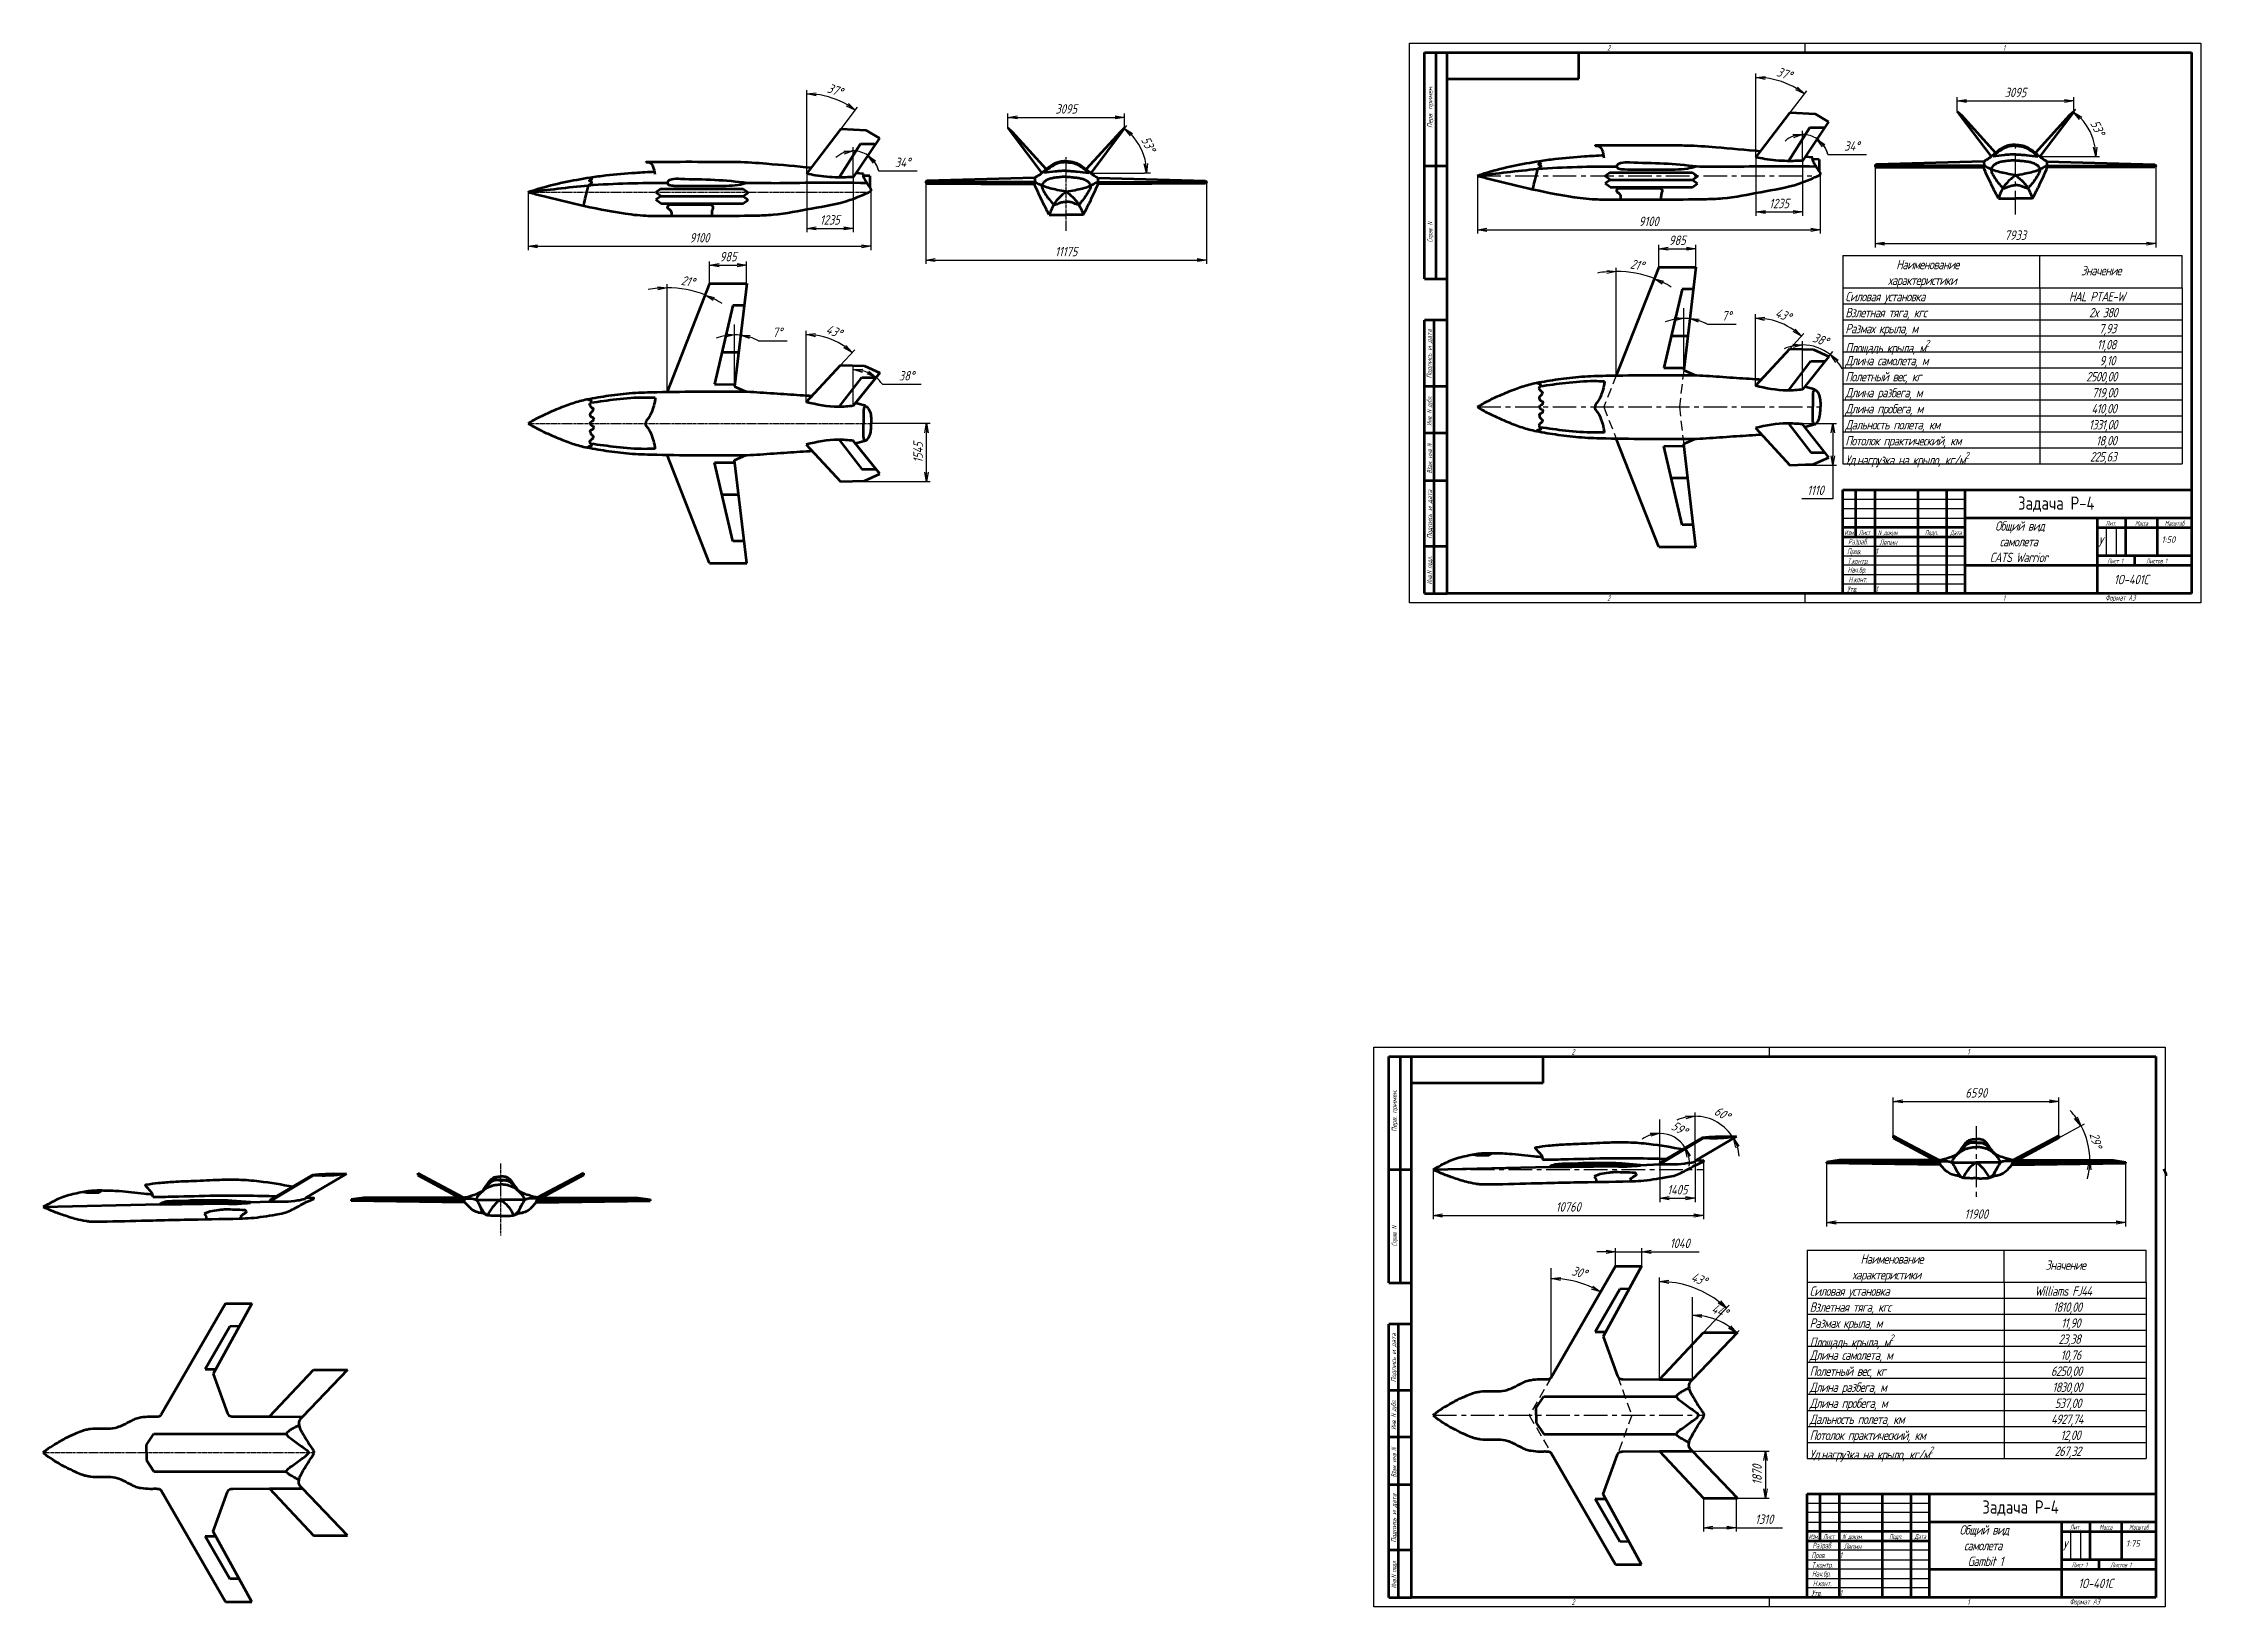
# Model space of a CAD drawing. Header units: millimetres. Extents: x -985956116104 to 1932156, y -552630487266 to 633586.
# Drawn here: x 5270 to 6415, y 34982 to 35812 of the extents above; entities that cross this region are included whole.
import ezdxf
from ezdxf.enums import TextEntityAlignment as Align

# ---------------------------------------------------------------- set-up
doc = ezdxf.new("R2010")
doc.units = ezdxf.units.MM
doc.linetypes.add('CENTER', pattern=[2, 1.25, -0.25, 0.25, -0.25])
doc.linetypes.add('DASHED', pattern=[0.75, 0.5, -0.25])
for name, color, linetype, lineweight in [('_axes (Оси)', 6, 'CENTER', 30), ('_basic (Основной)', 4, 'Continuous', 60), ('_contour (Тонкий)', 7, 'Continuous', 30), ('_inscription (Знаки)', 30, 'Continuous', 80), ('_invisible (Невидимый)', 1, 'DASHED', 30), ('_remote (Тонкий)', 9, 'Continuous', 30), ('_text (Надписи)', 2, 'Continuous', 30)]:
    doc.layers.add(name, color=color, linetype=linetype, lineweight=lineweight)
doc.styles.add('ESKD', font='eskd.shx', dxfattribs={"oblique": 15, "height": 5})
doc.dimstyles.new('ESKD', dxfattribs={"dimtxt": 5, "dimasz": 5, "dimexe": 2, "dimexo": 0, "dimgap": 2, "dimtad": 1, "dimtoh": 1, "dimzin": 12, "dimdsep": 46, "dimtxsty": 'ESKD', "dimblk1": 'OPEN', "dimblk2": 'OPEN', "dimsah": 1, "dimcen": 5, "dimclrd": 256, "dimclre": 256, "dimclrt": 2, "dimadec": 0, "dimazin": 0, "dimtfac": 1, "dimtmove": 0, "dimatfit": 3, "dimldrblk": 'OPEN', "dimfxl": 1, "dimtolj": 1, "dimtzin": 12, "dimlwd": -1, "dimlwe": -1, "dimarcsym": 0})

msp = doc.modelspace()

# ---------------------------------------------------------------- texts
at = {"layer": '_contour (Тонкий)', "color": 2, "transparency": 33554687, "char_height": 5, "attachment_point": 1, "style": 'ESKD'}
for s, width, heights, insert in [('\\pi26.98394;{\\T0.9;Наименование\\P\\pi22.65061;характеристики}', 103.15836, [17.305], (6226.041, 35697.006)), ('\\pi21.82565;{\\T0.9;Значение}', 75.36466, [17.305], (6329.341, 35693.785)), ('{\\T0.9;Силовая установка}', 88.66534, [5.754], (6226.041, 35680.006)), ('\\pi14.05496;{\\T0.9;HAL PTAE-W}', 74.06872, [5.754], (6330.676, 35680.006)), ('{\\T0.9;Взлетная тяга, кгс}', 88.66534, [5.754], (6226.041, 35671.506)), ('\\pi24.65875;{\\T0.9;2x 380}', 74.06872, [5.754], (6330.676, 35671.506)), ('{\\T0.9;Размах крыла, м}', 88.66534, [5.754], (6226.041, 35663.006)), ('\\pi29.93592;{\\T0.9;7,93}', 74.06872, [5.754], (6330.676, 35663.006)), ('{\\T0.9;Длина самолета, м}', 88.66534, [5.754], (6226.041, 35646.006)), ('\\A1;{\\T0.9;Площадь крыла, м\\H0.7x;\\S2^ ;}', 88.66534, [5.754], (6226.041, 35654.519)), ('\\pi28.81199;{\\T0.9;11,08}', 74.06872, [5.754], (6330.676, 35654.506)), ('\\pi30.23064;{\\T0.9;9,10}', 74.06872, [5.754], (6330.676, 35646.006)), ('{\\T0.9;Полетный вес, кг}', 88.66534, [5.754], (6226.041, 35637.506)), ('\\pi23.15875;{\\T0.9;2500,00}', 74.06872, [5.754], (6330.676, 35637.506)), ('{\\T0.9;Длина разбега, м}', 88.66534, [5.754], (6226.041, 35629.006)), ('\\pi26.20637;{\\T0.9;719,00}', 74.06872, [5.754], (6330.676, 35629.006)), ('{\\T0.9;Длина пробега, м}', 88.66534, [5.754], (6226.041, 35620.506)), ('{\\T0.9;Дальность полета, км}', 88.66534, [5.754], (6226.041, 35612.006)), ('\\pi24.55817;{\\T0.9;1331,00}', 74.06872, [5.754], (6330.676, 35612.006)), ('\\pi25.95347;{\\T0.9;410,00}', 74.06872, [5.754], (6330.676, 35620.506)), ('{\\T0.9;Потолок практический, км}', 107.74218, [5.754], (6226.041, 35603.506)), ('\\pi28.41531;{\\T0.9;18,00}', 74.06872, [5.754], (6330.676, 35603.506)), ('\\A1;{\\T0.9;Уд.нагрузка на крыло, кг/м\\H0.7x;\\S2^ ;}', 107.01635, [4.393], (6226.041, 35595.006)), ('\\pi25.17401;{\\T0.9;225,63}', 74.06872, [5.754], (6330.676, 35595.006)), ('\\pi15.82436;{\\T0.9;Общий вид\\P\\pi18.22485;самолета \\P\\pi12.90159;CATS Warrior}', 70.09073, [25.222], (6289.706, 35558.295)), ('\\pi26.98394;{\\T0.9;Наименование\\P\\pi22.65061;характеристики}', 103.15836, [17.305], (6207.11, 35169.346)), ('\\pi21.82565;{\\T0.9;Значение}', 75.36466, [17.305], (6310.411, 35166.125)), ('{\\T0.9;Силовая установка}', 88.66534, [5.754], (6207.11, 35152.346)), ('\\pi14.72774;{\\T0.9;Williams FJ44}', 74.06872, [5.754], (6311.746, 35152.346)), ('{\\T0.9;Взлетная тяга, кгс}', 88.66534, [5.754], (6207.11, 35143.846)), ('\\pi24.55817;{\\T0.9;1810,00}', 74.06872, [5.754], (6311.746, 35143.846)), ('{\\T0.9;Размах крыла, м}', 88.66534, [5.754], (6207.11, 35135.346)), ('\\pi28.84388;{\\T0.9;11,90}', 74.06872, [5.754], (6311.746, 35135.346)), ('{\\T0.9;Длина самолета, м}', 88.66534, [5.754], (6207.11, 35118.346)), ('\\A1;{\\T0.9;Площадь крыла, м\\H0.7x;\\S2^ ;}', 88.66534, [5.754], (6207.11, 35126.859)), ('\\pi27.41256;{\\T0.9;23,38}', 74.06872, [5.754], (6311.746, 35126.846)), ('\\pi28.50246;{\\T0.9;10,76}', 74.06872, [5.754], (6311.746, 35118.346)), ('{\\T0.9;Полетный вес, кг}', 88.66534, [5.754], (6207.11, 35109.846)), ('\\pi23.37349;{\\T0.9;6250,00}', 74.06872, [5.754], (6311.746, 35109.846)), ('{\\T0.9;Длина разбега, м}', 88.66534, [5.754], (6207.11, 35101.346)), ('\\pi24.1296;{\\T0.9;1830,00}', 74.06872, [5.754], (6311.746, 35101.346)), ('{\\T0.9;Длина пробега, м}', 88.66534, [5.754], (6207.11, 35092.846)), ('{\\T0.9;Дальность полета, км}', 88.66534, [5.754], (6207.11, 35084.346)), ('\\pi23.46293;{\\T0.9;4927,74}', 74.06872, [5.754], (6311.746, 35084.346)), ('\\pi25.4292;{\\T0.9;537,00}', 74.06872, [5.754], (6311.746, 35092.846)), ('{\\T0.9;Потолок практический, км}', 107.74218, [5.754], (6207.11, 35075.846)), ('\\pi28.41531;{\\T0.9;12,00}', 74.06872, [5.754], (6311.746, 35075.846)), ('\\A1;{\\T0.9;Уд.нагрузка на крыло, кг/м\\H0.7x;\\S2^ ;}', 107.01635, [4.393], (6207.11, 35067.346)), ('\\pi25.30161;{\\T0.9;267,32}', 74.06872, [5.754], (6311.746, 35067.346)), ('\\pi15.82436;{\\T0.9;Общий вид\\P\\pi18.22485;самолета \\P\\pi20.10687;Gambit 1}', 70.09073, [25.222], (6270.775, 35025.635))]:
    msp.add_mtext_dynamic_manual_height_columns(s, width=width, gutter_width=12.5, heights=heights, dxfattribs=dict(at, insert=insert))
at = {"layer": '_inscription (Знаки)', "transparency": 33554687, "style": 'ESKD'}
for p in [(6317.698, 35564.423), (6298.768, 35031.763)]:
    msp.add_text('Задача Р-4', height=7, dxfattribs=at).set_placement(p)
at = {"layer": '_text (Надписи)', "transparency": 33554687, "style": 'ESKD', "oblique": 15, "width": 0.8}
for s, height, p in [('2', 3, (6099.706, 35807.971)), ('1', 3, (6309.706, 35807.971)), ('N докум.', 2.6, (6243.339, 35550.957)), ('1', 3, (6242.076, 35540.917)), ('Ляпин', 3, (6244.106, 35545.574)), ('2', 3, (6099.706, 35515.971)), ('1', 3, (6242.076, 35520.848)), ('1', 3, (6309.706, 35515.971)), ('Формат А3', 3, (6364.017, 35516.213)), ('2', 3, (6080.775, 35275.311)), ('1', 3, (6290.775, 35275.311)), ('N докум.', 2.6, (6224.408, 35018.298)), ('Ляпин', 3, (6225.175, 35012.914)), ('1', 3, (6223.145, 35008.257)), ('1', 3, (6223.145, 34988.189)), ('2', 3, (6080.775, 34983.311)), ('1', 3, (6290.775, 34983.311)), ('Формат А3', 3, (6345.087, 34983.554))]:
    msp.add_text(s, height=height, dxfattribs=at).set_placement(p)
at = {"layer": '_text (Надписи)', "transparency": 33554687, "style": 'ESKD', "oblique": 15}
for s, p in [('Перв. примен.', (6006.91, 35778.166)), ('Подпись и дата', (6006.579, 35647.119)), ('Подпись и дата', (6006.712, 35562.009)), ('Перв. примен.', (5987.979, 35245.506)), ('Подпись и дата', (5987.649, 35114.459)), ('Подпись и дата', (5987.782, 35029.35))]:
    msp.add_text(s, height=2.6, rotation=90, dxfattribs=at).set_placement(p, align=Align.CENTER)
at = {"layer": '_text (Надписи)', "transparency": 33554687, "style": 'ESKD', "oblique": 15, "width": 0.8}
for s, p in [('Справ. N', (6006.907, 35711.661)), ('Инв. N дубл.', (6006.573, 35616.866)), ('Взам. инв N', (6006.698, 35591.549)), ('Инв.N подл.', (6006.69, 35532.267)), ('Справ. N', (5987.976, 35179.002)), ('Инв. N дубл.', (5987.642, 35084.206)), ('Взам. инв N', (5987.768, 35058.889)), ('Инв.N подл.', (5987.76, 34999.607))]:
    msp.add_text(s, height=2.6, rotation=90, dxfattribs=at).set_placement(p, align=Align.CENTER)
for s, height, p in [('Изм.', 2.6, (6228.206, 35550.971)), ('Лист', 2.6, (6236.206, 35550.971)), ('Подп.', 2.6, (6271.706, 35550.971)), ('Дата', 2.6, (6284.706, 35550.971)), ('Лит.', 2.6, (6366.996, 35555.928)), ('Масса', 2.6, (6383.218, 35555.928)), ('Масштаб', 2.6, (6400.717, 35555.928)), ('Пров.', 3, (6230.706, 35540.828)), ('Разраб.', 3, (6232.706, 35545.971)), ('Hач.бр.', 3, (6232.206, 35531.043)), ('Т.контр.', 3, (6232.706, 35535.685)), ('Лист 1', 2.6, (6369.192, 35535.898)), ('Листов 1', 2.6, (6391.167, 35535.898)), ('Утв.', 3, (6229.706, 35520.757)), ('H.конт.', 3, (6232.706, 35525.9)), ('Лит.', 2.6, (6348.065, 35023.268)), ('Масса', 2.6, (6364.288, 35023.268)), ('Масштаб', 2.6, (6381.786, 35023.268)), ('Изм.', 2.6, (6209.275, 35018.311)), ('Разраб.', 3, (6213.775, 35013.311)), ('Лист', 2.6, (6217.275, 35018.311)), ('Подп.', 2.6, (6252.775, 35018.311)), ('Дата', 2.6, (6265.775, 35018.311)), ('Пров.', 3, (6211.775, 35008.168)), ('Т.контр.', 3, (6213.775, 35003.026)), ('Лист 1', 2.6, (6350.262, 35003.239)), ('Листов 1', 2.6, (6372.236, 35003.239)), ('Утв.', 3, (6210.775, 34988.097)), ('Hач.бр.', 3, (6213.275, 34998.383)), ('H.конт.', 3, (6213.775, 34993.24))]:
    msp.add_text(s, height=height, dxfattribs=at).set_placement(p, align=Align.CENTER)
at = {"layer": '_text (Надписи)', "transparency": 33554687, "attachment_point": 1, "style": 'ESKD'}
for s, heights, insert, char_height in [('У', [0], (6360.133, 35549.856), 5), ('1:50', [3.5], (6393.862, 35550.314), 3.5), ('У', [0], (6341.203, 35017.196), 5), ('1:75', [3.5], (6374.931, 35017.654), 3.5)]:
    msp.add_mtext_dynamic_manual_height_columns(s, width=10.69599, gutter_width=25, heights=heights, dxfattribs=dict(at, insert=insert, char_height=char_height))
at = {"layer": '_text (Надписи)', "transparency": 33554687, "char_height": 5, "width": 50.53786, "attachment_point": 1, "line_spacing_factor": 0.857143, "style": 'ESKD'}
for insert in [(6359.706, 35529.888), (6340.775, 34997.228)]:
    msp.add_mtext('\\pi8.87226;1О-401С', dxfattribs=dict(at, insert=insert))

# ---------------------------------------------------------------- blocks, each defined once
blk = doc.blocks.new('_OPEN')
at = {"color": 0, "linetype": 'ByBlock'}
for p, q in [((-1, 0.17), (0, 0)), ((0, 0), (-1, -0.17)), ((0, 0), (-1, 0))]:
    blk.add_line(p, q, dxfattribs=at)
blk = doc.blocks.new('*D159')
at = {"layer": '_contour (Тонкий)', "transparency": 16777216}
for p, q in [((6127.6, 35218.6), (6127.6, 35235.6)), ((6128.3, 35218.2), (6142.8, 35226.9))]:
    blk.add_line(p, q, dxfattribs=at)
for start, end in [(108.2726, 126.5453), (30.646, 90), (354.1007, 12.3733)]:
    blk.add_arc((6127.6, 35217.8), 15.7, start, end, dxfattribs=at)
at = {"layer": '_contour (Тонкий)', "transparency": 16777216, "xscale": 5, "yscale": 5, "zscale": 5}
for p, rotation in [((6127.6, 35233.6), 9.13632201867267), ((6141.1, 35225.9), 111.5096560559234)]:
    blk.add_blockref('_OPEN', p, dxfattribs=dict(at, rotation=rotation))
at = {"layer": '_contour (Тонкий)', "color": 2, "transparency": 16777216, "insert": (6138, 35236.1), "char_height": 5, "attachment_point": 5, "rotation": 330.323, "style": 'ESKD'}
blk.add_mtext('\\A1;59%%d', dxfattribs=at)
blk = doc.blocks.new('*D160')
at = {"layer": '_contour (Тонкий)', "transparency": 16777216}
for p, q in [((6146.3, 35220.2), (6146.3, 35244.6)), ((6147.3, 35219.6), (6168.4, 35231.9))]:
    blk.add_line(p, q, dxfattribs=at)
for start, end in [(102.1844, 114.3688), (30.2249, 90), (5.8561, 18.0405)]:
    blk.add_arc((6146.3, 35219), 23.6, start, end, dxfattribs=at)
at = {"layer": '_contour (Тонкий)', "transparency": 16777216, "xscale": 5, "yscale": 5, "zscale": 5}
for p, rotation in [((6146.3, 35242.6), 6.092197182976633), ((6166.7, 35230.9), 114.1326863469128)]:
    blk.add_blockref('_OPEN', p, dxfattribs=dict(at, rotation=rotation))
at = {"layer": '_contour (Тонкий)', "color": 2, "transparency": 16777216, "insert": (6160.7, 35244), "char_height": 5, "attachment_point": 5, "rotation": 330.1124, "style": 'ESKD'}
blk.add_mtext('\\A1;60%%d', dxfattribs=at)
blk = doc.blocks.new('*D161')
at = {"layer": '_contour (Тонкий)', "transparency": 16777216}
for p, q in [((6070, 35106.7), (6070, 35158.5)), ((6071.3, 35106.3), (6097.2, 35151.2))]:
    blk.add_line(p, q, dxfattribs=at)
blk.add_arc((6070, 35104.1), 52.4, 65.4351, 84.5284, dxfattribs=at)
at = {"layer": '_contour (Тонкий)', "transparency": 16777216, "xscale": 5, "yscale": 5, "zscale": 5}
for p, rotation in [((6070, 35156.5), 177.2641927663991), ((6096.2, 35149.4), 332.6992771616618)]:
    blk.add_blockref('_OPEN', p, dxfattribs=dict(at, rotation=rotation))
at = {"layer": '_contour (Тонкий)', "color": 2, "transparency": 16777216, "insert": (6084.9, 35159.8), "char_height": 5, "attachment_point": 5, "rotation": 344.9817, "style": 'ESKD'}
blk.add_mtext('\\A1;30%%d', dxfattribs=at)
blk = doc.blocks.new('*D163')
at = {"layer": '_contour (Тонкий)', "transparency": 16777216}
for p, q in [((6127.4, 35105.6), (6127.4, 35157)), ((6129.2, 35104.9), (6164.4, 35142.3))]:
    blk.add_line(p, q, dxfattribs=at)
blk.add_arc((6127.4, 35103), 51.9, 52.2611, 84.4824, dxfattribs=at)
at = {"layer": '_contour (Тонкий)', "transparency": 16777216, "xscale": 5, "yscale": 5, "zscale": 5}
for p, rotation in [((6127.4, 35155), 177.2412162404071), ((6163, 35140.8), 319.5022836391869)]:
    blk.add_blockref('_OPEN', p, dxfattribs=dict(at, rotation=rotation))
at = {"layer": '_contour (Тонкий)', "color": 2, "transparency": 16777216, "insert": (6148.5, 35156.2), "char_height": 5, "attachment_point": 5, "rotation": 338.3717, "style": 'ESKD'}
blk.add_mtext('\\A1;43%%d', dxfattribs=at)
blk = doc.blocks.new('*D164')
at = {"layer": '_contour (Тонкий)', "transparency": 16777216}
for p, q in [((6144.9, 35104.7), (6144.9, 35139)), ((6146.1, 35104.2), (6169.8, 35129))]:
    blk.add_line(p, q, dxfattribs=at)
blk.add_arc((6144.9, 35103), 34.1, 54.64, 81.5832, dxfattribs=at)
at = {"layer": '_contour (Тонкий)', "transparency": 16777216, "xscale": 5, "yscale": 5, "zscale": 5}
for p, rotation in [((6144.9, 35137), 175.7916156680211), ((6168.5, 35127.6), 320.4316411084169)]:
    blk.add_blockref('_OPEN', p, dxfattribs=dict(at, rotation=rotation))
at = {"layer": '_contour (Тонкий)', "color": 2, "transparency": 16777216, "insert": (6159.5, 35139.4), "char_height": 5, "attachment_point": 5, "rotation": 338.1116, "style": 'ESKD'}
blk.add_mtext('\\A1;44%%d', dxfattribs=at)
blk = doc.blocks.new('*D606')
at = {"layer": '_contour (Тонкий)', "transparency": 16777216}
for p, q in [((5527.1, 35733), (5527.1, 35702.2)), ((5709, 35733.4), (5709, 35702.2)), ((5532.1, 35704.2), (5704, 35704.2))]:
    blk.add_line(p, q, dxfattribs=at)
at = {"layer": 'Defpoints', "color": 0, "transparency": 16777216}
for p in [(5527.1, 35733), (5709, 35733.4), (5709, 35704.2)]:
    blk.add_point(p, dxfattribs=at)
at = {"layer": '_contour (Тонкий)', "transparency": 16777216, "xscale": 5, "yscale": 5, "zscale": 5, "rotation": 180}
blk.add_blockref('_OPEN', (5527.1, 35704.2), dxfattribs=at)
at = {"layer": '_contour (Тонкий)', "transparency": 16777216, "xscale": 5, "yscale": 5, "zscale": 5}
blk.add_blockref('_OPEN', (5709, 35704.2), dxfattribs=at)
at = {"layer": '_contour (Тонкий)', "color": 2, "transparency": 16777216, "insert": (5618, 35708.7), "char_height": 5, "attachment_point": 5, "style": 'ESKD'}
blk.add_mtext('\\A1;9100', dxfattribs=at)
blk = doc.blocks.new('*D607')
at = {"layer": '_contour (Тонкий)', "transparency": 16777216}
for p, q in [((5674.9, 35742.7), (5674.9, 35711.7)), ((5699.6, 35740.9), (5699.6, 35711.7)), ((5679.9, 35713.7), (5694.6, 35713.7))]:
    blk.add_line(p, q, dxfattribs=at)
at = {"layer": 'Defpoints', "color": 0, "transparency": 16777216}
for p in [(5674.9, 35742.7), (5699.6, 35740.9), (5699.6, 35713.7)]:
    blk.add_point(p, dxfattribs=at)
at = {"layer": '_contour (Тонкий)', "transparency": 16777216, "xscale": 5, "yscale": 5, "zscale": 5, "rotation": 180}
blk.add_blockref('_OPEN', (5674.9, 35713.7), dxfattribs=at)
at = {"layer": '_contour (Тонкий)', "transparency": 16777216, "xscale": 5, "yscale": 5, "zscale": 5}
blk.add_blockref('_OPEN', (5699.6, 35713.7), dxfattribs=at)
at = {"layer": '_contour (Тонкий)', "color": 2, "transparency": 16777216, "insert": (5687.2, 35718.2), "char_height": 5, "attachment_point": 5, "style": 'ESKD'}
blk.add_mtext('\\A1;1235', dxfattribs=at)
blk = doc.blocks.new('*D608')
at = {"layer": '_contour (Тонкий)', "transparency": 16777216}
for p, q in [((5623.4, 35684.4), (5623.4, 35696.2)), ((5628.4, 35694.2), (5638, 35694.2)), ((5643, 35684.4), (5643, 35696.2))]:
    blk.add_line(p, q, dxfattribs=at)
at = {"layer": 'Defpoints', "color": 0, "transparency": 16777216}
for p in [(5643, 35694.2), (5623.4, 35684.4), (5643, 35684.4)]:
    blk.add_point(p, dxfattribs=at)
at = {"layer": '_contour (Тонкий)', "transparency": 16777216, "xscale": 5, "yscale": 5, "zscale": 5, "rotation": 180}
blk.add_blockref('_OPEN', (5623.4, 35694.2), dxfattribs=at)
at = {"layer": '_contour (Тонкий)', "transparency": 16777216, "xscale": 5, "yscale": 5, "zscale": 5}
blk.add_blockref('_OPEN', (5643, 35694.2), dxfattribs=at)
at = {"layer": '_contour (Тонкий)', "color": 2, "transparency": 16777216, "insert": (5633.2, 35698.7), "char_height": 5, "attachment_point": 5, "style": 'ESKD'}
blk.add_mtext('\\A1;985', dxfattribs=at)
blk = doc.blocks.new('*D609')
at = {"layer": '_contour (Тонкий)', "transparency": 16777216}
for p, q in [((5781.7, 35767), (5781.7, 35774.6)), ((5786.7, 35772.6), (5838.6, 35772.6)), ((5843.6, 35767), (5843.6, 35774.6))]:
    blk.add_line(p, q, dxfattribs=at)
at = {"layer": 'Defpoints', "color": 0, "transparency": 16777216}
for p in [(5843.6, 35772.6), (5781.7, 35767), (5843.6, 35767)]:
    blk.add_point(p, dxfattribs=at)
at = {"layer": '_contour (Тонкий)', "transparency": 16777216, "xscale": 5, "yscale": 5, "zscale": 5, "rotation": 180}
blk.add_blockref('_OPEN', (5781.7, 35772.6), dxfattribs=at)
at = {"layer": '_contour (Тонкий)', "transparency": 16777216, "xscale": 5, "yscale": 5, "zscale": 5}
blk.add_blockref('_OPEN', (5843.6, 35772.6), dxfattribs=at)
at = {"layer": '_contour (Тонкий)', "color": 2, "transparency": 16777216, "insert": (5812.6, 35777.1), "char_height": 5, "attachment_point": 5, "style": 'ESKD'}
blk.add_mtext('\\A1;3095', dxfattribs=at)
blk = doc.blocks.new('*D610')
at = {"layer": '_contour (Тонкий)', "transparency": 16777216}
for p, q in [((5738.1, 35738.2), (5738.1, 35694.9)), ((5887.1, 35738.2), (5887.1, 35694.9)), ((5743.1, 35696.9), (5882.1, 35696.9))]:
    blk.add_line(p, q, dxfattribs=at)
at = {"layer": 'Defpoints', "color": 0, "transparency": 16777216}
for p in [(5738.1, 35738.2), (5887.1, 35738.2), (5887.1, 35696.9)]:
    blk.add_point(p, dxfattribs=at)
at = {"layer": '_contour (Тонкий)', "transparency": 16777216, "xscale": 5, "yscale": 5, "zscale": 5, "rotation": 180}
blk.add_blockref('_OPEN', (5738.1, 35696.9), dxfattribs=at)
at = {"layer": '_contour (Тонкий)', "transparency": 16777216, "xscale": 5, "yscale": 5, "zscale": 5}
blk.add_blockref('_OPEN', (5887.1, 35696.9), dxfattribs=at)
at = {"layer": '_contour (Тонкий)', "color": 2, "transparency": 16777216, "insert": (5812.6, 35701.4), "char_height": 5, "attachment_point": 5, "style": 'ESKD'}
blk.add_mtext('\\A1;11175', dxfattribs=at)
blk = doc.blocks.new('*D611')
at = {"layer": '_contour (Тонкий)', "transparency": 16777216}
blk.add_line((5600.8, 35675.3), (5600.8, 35684.1), dxfattribs=at)
for start, end in [(95.1947, 100.3893), (68.5138, 90), (58.1245, 63.3191)]:
    blk.add_arc((5600.8, 35627), 55.2, start, end, dxfattribs=at)
at = {"layer": 'Defpoints', "color": 0, "transparency": 16777216}
for p in [(5614.4, 35680.4), (5623.4, 35684.4), (5600.8, 35675.3), (5600.8, 35627), (5600.8, 35627)]:
    blk.add_point(p, dxfattribs=at)
at = {"layer": '_contour (Тонкий)', "transparency": 16777216, "xscale": 5, "yscale": 5, "zscale": 5}
for p, rotation in [((5600.8, 35682.1), 2.597333120006582), ((5621, 35678.3), 155.9164624053254)]:
    blk.add_blockref('_OPEN', p, dxfattribs=dict(at, rotation=rotation))
at = {"layer": '_contour (Тонкий)', "color": 2, "transparency": 16777216, "insert": (5611.9, 35685.6), "char_height": 5, "attachment_point": 5, "rotation": 349.2569, "style": 'ESKD'}
blk.add_mtext('\\A1;21°', dxfattribs=at)
blk = doc.blocks.new('*D612')
at = {"layer": '_contour (Тонкий)', "transparency": 16777216}
blk.add_line((5649.4, 35654.1), (5664.5, 35654.1), dxfattribs=at)
for start, end in [(100.4183, 110.8367), (83.242, 90), (62.3179, 83.242), (62.4053, 72.8236)]:
    blk.add_arc((5636.6, 35629.7), 27.5, start, end, dxfattribs=at)
at = {"layer": 'Defpoints', "color": 0, "transparency": 16777216}
for p in [(5643, 35684.4), (5636.6, 35662.7), (5637.6, 35657.3), (5636.6, 35629.7), (5636.6, 35629.7)]:
    blk.add_point(p, dxfattribs=at)
at = {"layer": '_contour (Тонкий)', "transparency": 16777216, "xscale": 5, "yscale": 5, "zscale": 5}
for p, rotation in [((5636.6, 35657.3), 5.20916918623181), ((5639.8, 35657.1), 168.032800485204)]:
    blk.add_blockref('_OPEN', p, dxfattribs=dict(at, rotation=rotation))
at = {"layer": '_contour (Тонкий)', "color": 2, "transparency": 16777216, "insert": (5659.4, 35658.6), "char_height": 5, "attachment_point": 5, "style": 'ESKD'}
blk.add_mtext('\\A1;7°', dxfattribs=at)
blk = doc.blocks.new('*D613')
at = {"layer": '_contour (Тонкий)', "transparency": 16777216}
for p, q in [((5674.6, 35642.3), (5674.6, 35659.4)), ((5692.9, 35641.1), (5700.4, 35649.3))]:
    blk.add_line(p, q, dxfattribs=at)
blk.add_arc((5674.6, 35621.4), 36, 55.1804, 82.0293, dxfattribs=at)
at = {"layer": 'Defpoints', "color": 0, "transparency": 16777216}
for p in [(5691.8, 35653), (5674.6, 35642.3), (5692.9, 35641.1), (5674.6, 35621.4), (5674.6, 35621.4)]:
    blk.add_point(p, dxfattribs=at)
at = {"layer": '_contour (Тонкий)', "transparency": 16777216, "xscale": 5, "yscale": 5, "zscale": 5}
for p, rotation in [((5674.6, 35657.4), 176.0146624658253), ((5699, 35647.8), 321.1950869009864)]:
    blk.add_blockref('_OPEN', p, dxfattribs=dict(at, rotation=rotation))
at = {"layer": '_contour (Тонкий)', "color": 2, "transparency": 16777216, "insert": (5689.4, 35659.1), "char_height": 5, "attachment_point": 5, "rotation": 338.6049, "style": 'ESKD'}
blk.add_mtext('\\A1;43°', dxfattribs=at)
blk = doc.blocks.new('*D614')
at = {"layer": '_contour (Тонкий)', "transparency": 16777216}
for p, q in [((5699.6, 35637), (5699.6, 35640.8)), ((5715.1, 35631), (5735.7, 35631))]:
    blk.add_line(p, q, dxfattribs=at)
for start, end in [(66.3958, 75.1119), (36.6196, 51.5077)]:
    blk.add_arc((5699.6, 35619.5), 19.3, start, end, dxfattribs=at)
at = {"layer": 'Defpoints', "color": 0, "transparency": 16777216}
for p in [(5699.6, 35637), (5703.9, 35638.3), (5713.6, 35637.1), (5699.6, 35619.5), (5699.6, 35619.5)]:
    blk.add_point(p, dxfattribs=at)
at = {"layer": '_contour (Тонкий)', "transparency": 16777216, "xscale": 5, "yscale": 5, "zscale": 5}
for p, rotation in [((5699.6, 35638.8), 172.5559576662607), ((5711.7, 35634.6), 328.9517335787407)]:
    blk.add_blockref('_OPEN', p, dxfattribs=dict(at, rotation=rotation))
at = {"layer": '_contour (Тонкий)', "color": 2, "transparency": 16777216, "insert": (5727.9, 35635.5), "char_height": 5, "attachment_point": 5, "style": 'ESKD'}
blk.add_mtext('\\A1;38°', dxfattribs=at)
blk = doc.blocks.new('*D615')
at = {"layer": '_contour (Тонкий)', "transparency": 16777216}
for p, q in [((5709.1, 35610.3), (5740.5, 35610.3)), ((5738.5, 35584.4), (5738.5, 35605.3)), ((5692.9, 35579.4), (5740.5, 35579.4))]:
    blk.add_line(p, q, dxfattribs=at)
at = {"layer": 'Defpoints', "color": 0, "transparency": 16777216}
for p in [(5709.1, 35610.3), (5738.5, 35610.3), (5692.9, 35579.4)]:
    blk.add_point(p, dxfattribs=at)
at = {"layer": '_contour (Тонкий)', "transparency": 16777216, "xscale": 5, "yscale": 5, "zscale": 5}
for p, rotation in [((5738.5, 35610.3), 90), ((5738.5, 35579.4), 270)]:
    blk.add_blockref('_OPEN', p, dxfattribs=dict(at, rotation=rotation))
at = {"layer": '_contour (Тонкий)', "color": 2, "transparency": 16777216, "insert": (5734, 35594.8), "char_height": 5, "attachment_point": 5, "rotation": 90, "style": 'ESKD'}
blk.add_mtext('\\A1;1545', dxfattribs=at)
blk = doc.blocks.new('*D616')
at = {"layer": '_contour (Тонкий)', "transparency": 16777216}
for p, q in [((5674.9, 35765.9), (5674.9, 35787.1)), ((5693.1, 35766.5), (5701.9, 35778))]:
    blk.add_line(p, q, dxfattribs=at)
blk.add_arc((5674.9, 35742.7), 42.4, 59.3416, 83.2463, dxfattribs=at)
at = {"layer": 'Defpoints', "color": 0, "transparency": 16777216}
for p in [(5692.8, 35781.2), (5674.9, 35765.9), (5693.1, 35766.5), (5674.9, 35742.7), (5674.9, 35742.7)]:
    blk.add_point(p, dxfattribs=at)
at = {"layer": '_contour (Тонкий)', "transparency": 16777216, "xscale": 5, "yscale": 5, "zscale": 5}
for p, rotation in [((5674.9, 35785.1), 176.6231613856791), ((5700.7, 35776.4), 325.9648067740238)]:
    blk.add_blockref('_OPEN', p, dxfattribs=dict(at, rotation=rotation))
at = {"layer": '_contour (Тонкий)', "color": 2, "transparency": 16777216, "insert": (5689.9, 35787.1), "char_height": 5, "attachment_point": 5, "rotation": 341.294, "style": 'ESKD'}
blk.add_mtext('\\A1;37°', dxfattribs=at)
blk = doc.blocks.new('*D617')
at = {"layer": '_contour (Тонкий)', "transparency": 16777216}
for p, q in [((5699.6, 35751.5), (5699.6, 35756.8)), ((5713, 35744.2), (5733.6, 35744.2))]:
    blk.add_line(p, q, dxfattribs=at)
for start, end in [(110.7955, 131.5909), (56.1511, 90), (13.8327, 56.1511), (14.5602, 35.3556)]:
    blk.add_arc((5699.6, 35740.9), 13.9, start, end, dxfattribs=at)
at = {"layer": 'Defpoints', "color": 0, "transparency": 16777216}
for p in [(5713.5, 35761.6), (5699.6, 35751.5), (5702.3, 35754.5), (5699.6, 35740.9), (5699.6, 35740.9)]:
    blk.add_point(p, dxfattribs=at)
at = {"layer": '_contour (Тонкий)', "transparency": 16777216, "xscale": 5, "yscale": 5, "zscale": 5}
for p, rotation in [((5699.6, 35754.8), 10.39773408947932), ((5707.3, 35752.4), 135.7533658201594)]:
    blk.add_blockref('_OPEN', p, dxfattribs=dict(at, rotation=rotation))
at = {"layer": '_contour (Тонкий)', "color": 2, "transparency": 16777216, "insert": (5725.8, 35748.7), "char_height": 5, "attachment_point": 5, "style": 'ESKD'}
blk.add_mtext('\\A1;34°', dxfattribs=at)
blk = doc.blocks.new('*D618')
at = {"layer": '_contour (Тонкий)', "transparency": 16777216}
for p, q in [((5841.8, 35764.5), (5844.7, 35768.3)), ((5854.2, 35743.1), (5857.3, 35743.1))]:
    blk.add_line(p, q, dxfattribs=at)
blk.add_arc((5825.6, 35743.1), 29.7, 9.6638, 43.2293, dxfattribs=at)
at = {"layer": 'Defpoints', "color": 0, "transparency": 16777216}
for p in [(5841.8, 35764.5), (5853.9, 35752.1), (5825.6, 35743.1), (5825.6, 35743.1), (5854.2, 35743.1)]:
    blk.add_point(p, dxfattribs=at)
at = {"layer": '_contour (Тонкий)', "transparency": 16777216, "xscale": 5, "yscale": 5, "zscale": 5}
for p, rotation in [((5843.5, 35766.7), 138.0611638472383), ((5855.3, 35743.1), 274.8319030059862)]:
    blk.add_blockref('_OPEN', p, dxfattribs=dict(at, rotation=rotation))
at = {"layer": '_contour (Тонкий)', "color": 2, "transparency": 16777216, "insert": (5856.2, 35758.3), "char_height": 5, "attachment_point": 5, "rotation": 296.4465, "style": 'ESKD'}
blk.add_mtext('\\A1;53°', dxfattribs=at)
blk = doc.blocks.new('*D619')
at = {"layer": '_contour (Тонкий)', "transparency": 16777216}
for p, q in [((6030.8, 35741.7), (6030.8, 35710.9)), ((6212.7, 35742.1), (6212.7, 35710.9)), ((6035.8, 35712.9), (6207.7, 35712.9))]:
    blk.add_line(p, q, dxfattribs=at)
at = {"layer": 'Defpoints', "color": 0, "transparency": 16777216}
for p in [(6030.8, 35741.7), (6212.7, 35742.1), (6212.7, 35712.9)]:
    blk.add_point(p, dxfattribs=at)
at = {"layer": '_contour (Тонкий)', "transparency": 16777216, "xscale": 5, "yscale": 5, "zscale": 5, "rotation": 180}
blk.add_blockref('_OPEN', (6030.8, 35712.9), dxfattribs=at)
at = {"layer": '_contour (Тонкий)', "transparency": 16777216, "xscale": 5, "yscale": 5, "zscale": 5}
blk.add_blockref('_OPEN', (6212.7, 35712.9), dxfattribs=at)
at = {"layer": '_contour (Тонкий)', "color": 2, "transparency": 16777216, "insert": (6121.7, 35717.4), "char_height": 5, "attachment_point": 5, "style": 'ESKD'}
blk.add_mtext('\\A1;9100', dxfattribs=at)
blk = doc.blocks.new('*D620')
at = {"layer": '_contour (Тонкий)', "transparency": 16777216}
for p, q in [((6178.6, 35751.4), (6178.6, 35720.4)), ((6203.3, 35749.6), (6203.3, 35720.4)), ((6183.6, 35722.4), (6198.3, 35722.4))]:
    blk.add_line(p, q, dxfattribs=at)
at = {"layer": 'Defpoints', "color": 0, "transparency": 16777216}
for p in [(6178.6, 35751.4), (6203.3, 35749.6), (6203.3, 35722.4)]:
    blk.add_point(p, dxfattribs=at)
at = {"layer": '_contour (Тонкий)', "transparency": 16777216, "xscale": 5, "yscale": 5, "zscale": 5, "rotation": 180}
blk.add_blockref('_OPEN', (6178.6, 35722.4), dxfattribs=at)
at = {"layer": '_contour (Тонкий)', "transparency": 16777216, "xscale": 5, "yscale": 5, "zscale": 5}
blk.add_blockref('_OPEN', (6203.3, 35722.4), dxfattribs=at)
at = {"layer": '_contour (Тонкий)', "color": 2, "transparency": 16777216, "insert": (6190.9, 35726.9), "char_height": 5, "attachment_point": 5, "style": 'ESKD'}
blk.add_mtext('\\A1;1235', dxfattribs=at)
blk = doc.blocks.new('*D621')
at = {"layer": '_contour (Тонкий)', "transparency": 16777216}
for p, q in [((6127.1, 35693.1), (6127.1, 35704.9)), ((6132.1, 35702.9), (6141.8, 35702.9)), ((6146.8, 35693.1), (6146.8, 35704.9))]:
    blk.add_line(p, q, dxfattribs=at)
at = {"layer": 'Defpoints', "color": 0, "transparency": 16777216}
for p in [(6146.8, 35702.9), (6127.1, 35693.1), (6146.8, 35693.1)]:
    blk.add_point(p, dxfattribs=at)
at = {"layer": '_contour (Тонкий)', "transparency": 16777216, "xscale": 5, "yscale": 5, "zscale": 5, "rotation": 180}
blk.add_blockref('_OPEN', (6127.1, 35702.9), dxfattribs=at)
at = {"layer": '_contour (Тонкий)', "transparency": 16777216, "xscale": 5, "yscale": 5, "zscale": 5}
blk.add_blockref('_OPEN', (6146.8, 35702.9), dxfattribs=at)
at = {"layer": '_contour (Тонкий)', "color": 2, "transparency": 16777216, "insert": (6136.9, 35707.4), "char_height": 5, "attachment_point": 5, "style": 'ESKD'}
blk.add_mtext('\\A1;985', dxfattribs=at)
blk = doc.blocks.new('*D623')
at = {"layer": '_contour (Тонкий)', "transparency": 16777216}
for p, q in [((6285.4, 35775.7), (6285.4, 35783.3)), ((6290.4, 35781.3), (6342.3, 35781.3)), ((6347.3, 35775.7), (6347.3, 35783.3))]:
    blk.add_line(p, q, dxfattribs=at)
at = {"layer": 'Defpoints', "color": 0, "transparency": 16777216}
for p in [(6347.3, 35781.3), (6285.4, 35775.7), (6347.3, 35775.7)]:
    blk.add_point(p, dxfattribs=at)
at = {"layer": '_contour (Тонкий)', "transparency": 16777216, "xscale": 5, "yscale": 5, "zscale": 5, "rotation": 180}
blk.add_blockref('_OPEN', (6285.4, 35781.3), dxfattribs=at)
at = {"layer": '_contour (Тонкий)', "transparency": 16777216, "xscale": 5, "yscale": 5, "zscale": 5}
blk.add_blockref('_OPEN', (6347.3, 35781.3), dxfattribs=at)
at = {"layer": '_contour (Тонкий)', "color": 2, "transparency": 16777216, "insert": (6316.3, 35785.8), "char_height": 5, "attachment_point": 5, "style": 'ESKD'}
blk.add_mtext('\\A1;3095', dxfattribs=at)
blk = doc.blocks.new('*D624')
at = {"layer": '_contour (Тонкий)', "transparency": 16777216}
for p, q in [((6241.8, 35746.9), (6241.8, 35703.6)), ((6390.8, 35746.9), (6390.8, 35703.6)), ((6246.8, 35705.6), (6385.8, 35705.6))]:
    blk.add_line(p, q, dxfattribs=at)
at = {"layer": 'Defpoints', "color": 0, "transparency": 16777216}
for p in [(6241.8, 35746.9), (6390.8, 35746.9), (6390.8, 35705.6)]:
    blk.add_point(p, dxfattribs=at)
at = {"layer": '_contour (Тонкий)', "transparency": 16777216, "xscale": 5, "yscale": 5, "zscale": 5, "rotation": 180}
blk.add_blockref('_OPEN', (6241.8, 35705.6), dxfattribs=at)
at = {"layer": '_contour (Тонкий)', "transparency": 16777216, "xscale": 5, "yscale": 5, "zscale": 5}
blk.add_blockref('_OPEN', (6390.8, 35705.6), dxfattribs=at)
at = {"layer": '_contour (Тонкий)', "color": 2, "transparency": 16777216, "insert": (6316.3, 35710.1), "char_height": 5, "attachment_point": 5, "style": 'ESKD'}
blk.add_mtext('\\A1;7933', dxfattribs=at)
blk = doc.blocks.new('*D625')
at = {"layer": '_contour (Тонкий)', "transparency": 16777216}
blk.add_line((6104.5, 35684), (6104.5, 35692.8), dxfattribs=at)
for start, end in [(95.1947, 100.3893), (68.5138, 90), (58.1245, 63.3191)]:
    blk.add_arc((6104.5, 35635.7), 55.2, start, end, dxfattribs=at)
at = {"layer": 'Defpoints', "color": 0, "transparency": 16777216}
for p in [(6127.1, 35693.1), (6104.5, 35684), (6118.1, 35689.1), (6104.5, 35635.7), (6104.5, 35635.7)]:
    blk.add_point(p, dxfattribs=at)
at = {"layer": '_contour (Тонкий)', "transparency": 16777216, "xscale": 5, "yscale": 5, "zscale": 5}
for p, rotation in [((6104.5, 35690.8), 2.597333120003325), ((6124.7, 35687), 155.9164624053271)]:
    blk.add_blockref('_OPEN', p, dxfattribs=dict(at, rotation=rotation))
at = {"layer": '_contour (Тонкий)', "color": 2, "transparency": 16777216, "insert": (6115.6, 35694.3), "char_height": 5, "attachment_point": 5, "rotation": 349.2569, "style": 'ESKD'}
blk.add_mtext('\\A1;21°', dxfattribs=at)
blk = doc.blocks.new('*D626')
at = {"layer": '_contour (Тонкий)', "transparency": 16777216}
blk.add_line((6153.1, 35662.8), (6168.2, 35662.8), dxfattribs=at)
for start, end in [(100.4183, 110.8367), (83.242, 90), (62.3179, 83.242), (62.4053, 72.8236)]:
    blk.add_arc((6140.3, 35638.4), 27.5, start, end, dxfattribs=at)
at = {"layer": 'Defpoints', "color": 0, "transparency": 16777216}
for p in [(6146.8, 35693.1), (6140.3, 35671.4), (6141.4, 35666), (6140.3, 35638.4), (6140.3, 35638.4)]:
    blk.add_point(p, dxfattribs=at)
at = {"layer": '_contour (Тонкий)', "transparency": 16777216, "xscale": 5, "yscale": 5, "zscale": 5}
for p, rotation in [((6140.3, 35666), 5.209169186229623), ((6143.5, 35665.8), 168.0328004852058)]:
    blk.add_blockref('_OPEN', p, dxfattribs=dict(at, rotation=rotation))
at = {"layer": '_contour (Тонкий)', "color": 2, "transparency": 16777216, "insert": (6163.1, 35667.3), "char_height": 5, "attachment_point": 5, "style": 'ESKD'}
blk.add_mtext('\\A1;7°', dxfattribs=at)
blk = doc.blocks.new('*D627')
at = {"layer": '_contour (Тонкий)', "transparency": 16777216}
for p, q in [((6178.3, 35651), (6178.3, 35668.1)), ((6196.6, 35649.8), (6204.1, 35658))]:
    blk.add_line(p, q, dxfattribs=at)
blk.add_arc((6178.3, 35630.1), 36, 55.1804, 82.0293, dxfattribs=at)
at = {"layer": 'Defpoints', "color": 0, "transparency": 16777216}
for p in [(6195.5, 35661.7), (6178.3, 35651), (6196.6, 35649.8), (6178.3, 35630.1), (6178.3, 35630.1)]:
    blk.add_point(p, dxfattribs=at)
at = {"layer": '_contour (Тонкий)', "transparency": 16777216, "xscale": 5, "yscale": 5, "zscale": 5}
for p, rotation in [((6178.3, 35666.1), 176.0146624658111), ((6202.8, 35656.5), 321.1950869009791)]:
    blk.add_blockref('_OPEN', p, dxfattribs=dict(at, rotation=rotation))
at = {"layer": '_contour (Тонкий)', "color": 2, "transparency": 16777216, "insert": (6193.1, 35667.8), "char_height": 5, "attachment_point": 5, "rotation": 338.6049, "style": 'ESKD'}
blk.add_mtext('\\A1;43°', dxfattribs=at)
blk = doc.blocks.new('*D628')
at = {"layer": '_contour (Тонкий)', "transparency": 16777216}
for p, q in [((6203.3, 35645.7), (6203.3, 35653.9)), ((6217.3, 35645.8), (6219.4, 35648.3))]:
    blk.add_line(p, q, dxfattribs=at)
for start, end in [(102.1033, 114.2067), (51.5077, 90), (27.301, 39.4044)]:
    blk.add_arc((6203.3, 35628.2), 23.7, start, end, dxfattribs=at)
at = {"layer": 'Defpoints', "color": 0, "transparency": 16777216}
for p in [(6203.3, 35645.7), (6208.6, 35651.3), (6217.3, 35645.8), (6203.3, 35628.2), (6203.3, 35628.2)]:
    blk.add_point(p, dxfattribs=at)
at = {"layer": '_contour (Тонкий)', "transparency": 16777216, "xscale": 5, "yscale": 5, "zscale": 5}
for p, rotation in [((6203.3, 35651.9), 6.051666472466273), ((6218.1, 35646.7), 135.4560247725301)]:
    blk.add_blockref('_OPEN', p, dxfattribs=dict(at, rotation=rotation))
at = {"layer": '_contour (Тонкий)', "color": 2, "transparency": 16777216, "insert": (6212.9, 35654.7), "char_height": 5, "attachment_point": 5, "rotation": 340.2316, "style": 'ESKD'}
blk.add_mtext('\\A1;38°', dxfattribs=at)
blk = doc.blocks.new('*D629')
at = {"layer": '_contour (Тонкий)', "transparency": 16777216}
for p, q in [((6195.9, 35610.2), (6221.4, 35610.2)), ((6219.4, 35605.2), (6219.4, 35593.1)), ((6196.6, 35588.1), (6221.4, 35588.1)), ((6219.4, 35588.1), (6219.4, 35570.2)), ((6219.4, 35570.2), (6202.9, 35570.2))]:
    blk.add_line(p, q, dxfattribs=at)
at = {"layer": 'Defpoints', "color": 0, "transparency": 16777216}
for p in [(6195.9, 35610.2), (6219.4, 35610.2), (6196.6, 35588.1)]:
    blk.add_point(p, dxfattribs=at)
at = {"layer": '_contour (Тонкий)', "transparency": 16777216, "xscale": 5, "yscale": 5, "zscale": 5}
for p, rotation in [((6219.4, 35610.2), 90), ((6219.4, 35588.1), 270)]:
    blk.add_blockref('_OPEN', p, dxfattribs=dict(at, rotation=rotation))
at = {"layer": '_contour (Тонкий)', "color": 2, "transparency": 16777216, "insert": (6210.2, 35574.7), "char_height": 5, "attachment_point": 5, "style": 'ESKD'}
blk.add_mtext('\\A1;1110', dxfattribs=at)
blk = doc.blocks.new('*D630')
at = {"layer": '_contour (Тонкий)', "transparency": 16777216}
for p, q in [((6178.6, 35774.6), (6178.6, 35795.8)), ((6196.8, 35775.2), (6205.6, 35786.7))]:
    blk.add_line(p, q, dxfattribs=at)
blk.add_arc((6178.6, 35751.4), 42.4, 59.3416, 83.2463, dxfattribs=at)
at = {"layer": 'Defpoints', "color": 0, "transparency": 16777216}
for p in [(6196.5, 35789.9), (6178.6, 35774.6), (6196.8, 35775.2), (6178.6, 35751.4), (6178.6, 35751.4)]:
    blk.add_point(p, dxfattribs=at)
at = {"layer": '_contour (Тонкий)', "transparency": 16777216, "xscale": 5, "yscale": 5, "zscale": 5}
for p, rotation in [((6178.6, 35793.8), 176.6231613856801), ((6204.4, 35785.1), 325.9648067740167)]:
    blk.add_blockref('_OPEN', p, dxfattribs=dict(at, rotation=rotation))
at = {"layer": '_contour (Тонкий)', "color": 2, "transparency": 16777216, "insert": (6193.7, 35795.8), "char_height": 5, "attachment_point": 5, "rotation": 341.294, "style": 'ESKD'}
blk.add_mtext('\\A1;37°', dxfattribs=at)
blk = doc.blocks.new('*D631')
at = {"layer": '_contour (Тонкий)', "transparency": 16777216}
for p, q in [((6203.3, 35760.2), (6203.3, 35765.5)), ((6216.7, 35752.9), (6237.3, 35752.9))]:
    blk.add_line(p, q, dxfattribs=at)
for start, end in [(110.7955, 131.5909), (56.1511, 90), (13.8327, 56.1511), (14.5602, 35.3556)]:
    blk.add_arc((6203.3, 35749.6), 13.9, start, end, dxfattribs=at)
at = {"layer": 'Defpoints', "color": 0, "transparency": 16777216}
for p in [(6217.2, 35770.3), (6203.3, 35760.2), (6206, 35763.2), (6203.3, 35749.6), (6203.3, 35749.6)]:
    blk.add_point(p, dxfattribs=at)
at = {"layer": '_contour (Тонкий)', "transparency": 16777216, "xscale": 5, "yscale": 5, "zscale": 5}
for p, rotation in [((6203.3, 35763.5), 10.39773408947167), ((6211, 35761.1), 135.753365820163)]:
    blk.add_blockref('_OPEN', p, dxfattribs=dict(at, rotation=rotation))
at = {"layer": '_contour (Тонкий)', "color": 2, "transparency": 16777216, "insert": (6229.5, 35757.4), "char_height": 5, "attachment_point": 5, "style": 'ESKD'}
blk.add_mtext('\\A1;34°', dxfattribs=at)
blk = doc.blocks.new('*D622')
at = {"layer": '_contour (Тонкий)', "transparency": 16777216}
for p, q in [((6345.5, 35773.2), (6348.4, 35777)), ((6357.9, 35751.8), (6361, 35751.8))]:
    blk.add_line(p, q, dxfattribs=at)
blk.add_arc((6329.3, 35751.8), 29.7, 9.6638, 43.2293, dxfattribs=at)
at = {"layer": 'Defpoints', "color": 0, "transparency": 16777216}
for p in [(6345.5, 35773.2), (6357.6, 35760.8), (6329.3, 35751.8), (6329.3, 35751.8), (6357.9, 35751.8)]:
    blk.add_point(p, dxfattribs=at)
at = {"layer": '_contour (Тонкий)', "transparency": 16777216, "xscale": 5, "yscale": 5, "zscale": 5}
for p, rotation in [((6347.2, 35775.4), 138.0611638472383), ((6359, 35751.8), 274.8319030059862)]:
    blk.add_blockref('_OPEN', p, dxfattribs=dict(at, rotation=rotation))
at = {"layer": '_contour (Тонкий)', "color": 2, "transparency": 16777216, "insert": (6359.9, 35767), "char_height": 5, "attachment_point": 5, "rotation": 296.4465, "style": 'ESKD'}
blk.add_mtext('\\A1;53°', dxfattribs=at)
blk = doc.blocks.new('*D634')
at = {"layer": '_contour (Тонкий)', "transparency": 16777216}
for p, q in [((6007.3, 35214.4), (6007.3, 35188)), ((6150.7, 35219.1), (6150.7, 35188)), ((6012.3, 35190), (6145.7, 35190))]:
    blk.add_line(p, q, dxfattribs=at)
at = {"layer": 'Defpoints', "color": 0, "transparency": 16777216}
for p in [(6007.3, 35214.4), (6150.7, 35219.1), (6150.7, 35190)]:
    blk.add_point(p, dxfattribs=at)
at = {"layer": '_contour (Тонкий)', "transparency": 16777216, "xscale": 5, "yscale": 5, "zscale": 5, "rotation": 180}
blk.add_blockref('_OPEN', (6007.3, 35190), dxfattribs=at)
at = {"layer": '_contour (Тонкий)', "transparency": 16777216, "xscale": 5, "yscale": 5, "zscale": 5}
blk.add_blockref('_OPEN', (6150.7, 35190), dxfattribs=at)
at = {"layer": '_contour (Тонкий)', "color": 2, "transparency": 16777216, "insert": (6079, 35194.5), "char_height": 5, "attachment_point": 5, "style": 'ESKD'}
blk.add_mtext('\\A1;10760', dxfattribs=at)
blk = doc.blocks.new('*D635')
at = {"layer": '_contour (Тонкий)', "transparency": 16777216}
for p, q in [((6127.6, 35217), (6127.6, 35197.1)), ((6146.3, 35218.3), (6146.3, 35197.1)), ((6132.6, 35199.1), (6141.3, 35199.1))]:
    blk.add_line(p, q, dxfattribs=at)
at = {"layer": 'Defpoints', "color": 0, "transparency": 16777216}
for p in [(6127.6, 35217), (6146.3, 35218.3), (6146.3, 35199.1)]:
    blk.add_point(p, dxfattribs=at)
at = {"layer": '_contour (Тонкий)', "transparency": 16777216, "xscale": 5, "yscale": 5, "zscale": 5, "rotation": 180}
blk.add_blockref('_OPEN', (6127.6, 35199.1), dxfattribs=at)
at = {"layer": '_contour (Тонкий)', "transparency": 16777216, "xscale": 5, "yscale": 5, "zscale": 5}
blk.add_blockref('_OPEN', (6146.3, 35199.1), dxfattribs=at)
at = {"layer": '_contour (Тонкий)', "color": 2, "transparency": 16777216, "insert": (6136.9, 35203.6), "char_height": 5, "attachment_point": 5, "style": 'ESKD'}
blk.add_mtext('\\A1;1405', dxfattribs=at)
blk = doc.blocks.new('*D636')
at = {"layer": '_contour (Тонкий)', "transparency": 16777216}
for p, q in [((6099.1, 35170.7), (6094.1, 35170.7)), ((6104.1, 35163.1), (6104.1, 35172.7)), ((6104.1, 35170.7), (6118, 35170.7)), ((6118, 35163.1), (6118, 35172.7)), ((6123, 35170.7), (6148.4, 35170.7))]:
    blk.add_line(p, q, dxfattribs=at)
at = {"layer": 'Defpoints', "color": 0, "transparency": 16777216}
for p in [(6104.1, 35163.1), (6118, 35170.7), (6118, 35163.1)]:
    blk.add_point(p, dxfattribs=at)
at = {"layer": '_contour (Тонкий)', "transparency": 16777216, "xscale": 5, "yscale": 5, "zscale": 5}
blk.add_blockref('_OPEN', (6104.1, 35170.7), dxfattribs=at)
at = {"layer": '_contour (Тонкий)', "transparency": 16777216, "xscale": 5, "yscale": 5, "zscale": 5, "rotation": 180}
blk.add_blockref('_OPEN', (6118, 35170.7), dxfattribs=at)
at = {"layer": '_contour (Тонкий)', "color": 2, "transparency": 16777216, "insert": (6138.2, 35175.2), "char_height": 5, "attachment_point": 5, "style": 'ESKD'}
blk.add_mtext('\\A1;1040', dxfattribs=at)
blk = doc.blocks.new('*D637')
at = {"layer": '_contour (Тонкий)', "transparency": 16777216}
for p, q in [((6144.9, 35064.9), (6185.7, 35064.9)), ((6183.7, 35059.9), (6183.7, 35045)), ((6150.8, 35040), (6185.7, 35040))]:
    blk.add_line(p, q, dxfattribs=at)
at = {"layer": 'Defpoints', "color": 0, "transparency": 16777216}
for p in [(6144.9, 35064.9), (6150.8, 35040), (6183.7, 35040)]:
    blk.add_point(p, dxfattribs=at)
at = {"layer": '_contour (Тонкий)', "transparency": 16777216, "xscale": 5, "yscale": 5, "zscale": 5}
for p, rotation in [((6183.7, 35064.9), 90), ((6183.7, 35040), 270)]:
    blk.add_blockref('_OPEN', p, dxfattribs=dict(at, rotation=rotation))
at = {"layer": '_contour (Тонкий)', "color": 2, "transparency": 16777216, "insert": (6179.2, 35052.4), "char_height": 5, "attachment_point": 5, "rotation": 90, "style": 'ESKD'}
blk.add_mtext('\\A1;1870', dxfattribs=at)
blk = doc.blocks.new('*D639')
at = {"layer": '_contour (Тонкий)', "transparency": 16777216}
for p, q in [((6150.8, 35040), (6150.8, 35022.3)), ((6168.2, 35040), (6168.2, 35022.3)), ((6155.8, 35024.3), (6163.2, 35024.3)), ((6168.2, 35024.3), (6192.7, 35024.3))]:
    blk.add_line(p, q, dxfattribs=at)
at = {"layer": 'Defpoints', "color": 0, "transparency": 16777216}
for p in [(6150.8, 35040), (6168.2, 35040), (6168.2, 35024.3)]:
    blk.add_point(p, dxfattribs=at)
at = {"layer": '_contour (Тонкий)', "transparency": 16777216, "xscale": 5, "yscale": 5, "zscale": 5, "rotation": 180}
blk.add_blockref('_OPEN', (6150.8, 35024.3), dxfattribs=at)
at = {"layer": '_contour (Тонкий)', "transparency": 16777216, "xscale": 5, "yscale": 5, "zscale": 5}
blk.add_blockref('_OPEN', (6168.2, 35024.3), dxfattribs=at)
at = {"layer": '_contour (Тонкий)', "color": 2, "transparency": 16777216, "insert": (6183, 35028.8), "char_height": 5, "attachment_point": 5, "style": 'ESKD'}
blk.add_mtext('\\A1;1310', dxfattribs=at)
blk = doc.blocks.new('*D640')
at = {"layer": '_contour (Тонкий)', "transparency": 16777216}
blk.add_line((6339.4, 35231.2), (6352.9, 35238.5), dxfattribs=at)
for start, end in [(35.948, 43.4308), (359.9526, 28.4653), (344.9871, 352.4698)]:
    blk.add_arc((6317.5, 35219.3), 38.3, start, end, dxfattribs=at)
at = {"layer": 'Defpoints', "color": 0, "transparency": 16777216}
for p in [(6339.4, 35231.2), (6355.2, 35225.6), (6314.8, 35219.3), (6317.5, 35219.3), (6368.2, 35219.3)]:
    blk.add_point(p, dxfattribs=at)
at = {"layer": '_contour (Тонкий)', "transparency": 16777216, "xscale": 5, "yscale": 5, "zscale": 5}
for p, rotation in [((6351.1, 35237.6), 302.2066410890864), ((6355.8, 35219.3), 86.21119021761704)]:
    blk.add_blockref('_OPEN', p, dxfattribs=dict(at, rotation=rotation))
at = {"layer": '_contour (Тонкий)', "color": 2, "transparency": 16777216, "insert": (6359, 35229.8), "char_height": 5, "attachment_point": 5, "rotation": 284.2089, "style": 'ESKD'}
blk.add_mtext('\\A1;29°', dxfattribs=at)
blk = doc.blocks.new('*D641')
at = {"layer": '_contour (Тонкий)', "transparency": 16777216}
for p, q in [((6251.5, 35232.2), (6251.5, 35252.5)), ((6256.5, 35250.5), (6334.4, 35250.5)), ((6339.4, 35232.2), (6339.4, 35252.5))]:
    blk.add_line(p, q, dxfattribs=at)
at = {"layer": 'Defpoints', "color": 0, "transparency": 16777216}
for p in [(6339.4, 35250.5), (6251.5, 35232.2), (6339.4, 35232.2)]:
    blk.add_point(p, dxfattribs=at)
at = {"layer": '_contour (Тонкий)', "transparency": 16777216, "xscale": 5, "yscale": 5, "zscale": 5, "rotation": 180}
blk.add_blockref('_OPEN', (6251.5, 35250.5), dxfattribs=at)
at = {"layer": '_contour (Тонкий)', "transparency": 16777216, "xscale": 5, "yscale": 5, "zscale": 5}
blk.add_blockref('_OPEN', (6339.4, 35250.5), dxfattribs=at)
at = {"layer": '_contour (Тонкий)', "color": 2, "transparency": 16777216, "insert": (6295.5, 35255), "char_height": 5, "attachment_point": 5, "style": 'ESKD'}
blk.add_mtext('\\A1;6590', dxfattribs=at)
blk = doc.blocks.new('*D717')
at = {"layer": '_contour (Тонкий)', "transparency": 16777216}
for p, q in [((6216.1, 35217.6), (6216.1, 35184.2)), ((6374.8, 35217.6), (6374.8, 35184.2)), ((6221.1, 35186.2), (6369.8, 35186.2))]:
    blk.add_line(p, q, dxfattribs=at)
at = {"layer": 'Defpoints', "color": 0, "transparency": 16777216}
for p in [(6216.1, 35217.6), (6374.8, 35217.6), (6374.8, 35186.2)]:
    blk.add_point(p, dxfattribs=at)
at = {"layer": '_contour (Тонкий)', "transparency": 16777216, "xscale": 5, "yscale": 5, "zscale": 5, "rotation": 180}
blk.add_blockref('_OPEN', (6216.1, 35186.2), dxfattribs=at)
at = {"layer": '_contour (Тонкий)', "transparency": 16777216, "xscale": 5, "yscale": 5, "zscale": 5}
blk.add_blockref('_OPEN', (6374.8, 35186.2), dxfattribs=at)
at = {"layer": '_contour (Тонкий)', "color": 2, "transparency": 16777216, "insert": (6295.5, 35190.7), "char_height": 5, "attachment_point": 5, "style": 'ESKD'}
blk.add_mtext('\\A1;11900', dxfattribs=at)

# ---------------------------------------------------------------- dimensions: what is measured, and where the dimension line sits
at = {"layer": '_contour (Тонкий)', "transparency": 33554687}
for base, line1, line2, picture, middle in [((6196.495, 35789.859), ((6178.597, 35751.375), (6178.597, 35774.613)), ((6178.597, 35751.375), (6196.844, 35775.231)), '*D630', (6193.652, 35795.838)), ((5692.788, 35781.161), ((5674.89, 35742.676), (5674.89, 35765.915)), ((5674.89, 35742.676), (5693.137, 35766.532)), '*D616', (5689.945, 35787.139)), ((6205.997, 35763.188), ((6203.287, 35749.604), (6203.287, 35760.174)), ((6217.16, 35770.29), (6203.287, 35749.604)), '*D631', (6229.517, 35757.416)), ((6357.586, 35760.761), ((6329.3, 35751.772), (6357.918, 35751.772)), ((6345.494, 35773.179), (6329.3, 35751.772)), '*D622', (6359.903, 35766.994)), ((5702.29, 35754.49), ((5699.58, 35740.906), (5699.58, 35751.475)), ((5713.453, 35761.591), (5699.58, 35740.906)), '*D617', (5725.81, 35748.718)), ((5853.878, 35752.063), ((5825.593, 35743.073), (5854.211, 35743.073)), ((5841.787, 35764.481), (5825.593, 35743.073)), '*D618', (5856.196, 35758.295)), ((5614.413, 35680.421), ((5623.382, 35684.426), (5600.765, 35626.968)), ((5600.765, 35626.968), (5600.765, 35675.339)), '*D611', (5611.887, 35685.59)), ((6118.121, 35689.119), ((6127.089, 35693.124), (6104.472, 35635.667)), ((6104.472, 35635.667), (6104.472, 35684.037)), '*D625', (6115.594, 35694.288)), ((6141.356, 35665.95), ((6140.273, 35638.436), (6140.273, 35671.351)), ((6146.754, 35693.124), (6140.273, 35638.436)), '*D626', (6163.116, 35667.32)), ((5637.649, 35657.252), ((5636.566, 35629.737), (5636.566, 35662.652)), ((5643.047, 35684.426), (5636.566, 35629.737)), '*D612', (5659.409, 35658.621)), ((6195.496, 35661.713), ((6178.317, 35630.109), (6178.317, 35651.031)), ((6178.317, 35630.109), (6196.585, 35649.843)), '*D627', (6193.081, 35667.791)), ((5691.789, 35653.014), ((5674.61, 35621.411), (5674.61, 35642.333)), ((5674.61, 35621.411), (5692.878, 35641.145)), '*D613', (5689.374, 35659.092)), ((5703.925, 35638.28), ((5699.64, 35619.466), (5699.64, 35637.034)), ((5713.626, 35637.054), (5699.64, 35619.466)), '*D614', (5727.908, 35635.476)), ((6355.249, 35225.603), ((6314.757, 35219.31), (6368.161, 35219.266)), ((6339.413, 35231.212), (6317.457, 35219.308)), '*D640', (6358.96, 35229.817))]:
    dim = msp.add_angular_dim_2l(base=base, line1=line1, line2=line2, dimstyle='ESKD', dxfattribs=at)
    dim.commit()
    dim.dimension.update_dxf_attribs({"geometry": picture, "text_midpoint": middle})
for base, p1, p2, text, picture, middle in [((6347.266, 35781.326), (6285.403, 35775.727), (6347.266, 35775.727), '3095', '*D623', (6316.334, 35785.826)), ((5843.559, 35772.627), (5781.695, 35767.029), (5843.559, 35767.029), '3095', '*D609', (5812.627, 35777.127)), ((6203.287, 35722.383), (6178.597, 35751.375), (6203.287, 35749.604), '1235', '*D620', (6190.942, 35726.883)), ((6390.834, 35705.556), (6241.835, 35746.892), (6390.834, 35746.892), '7933', '*D624', (6316.334, 35710.056)), ((5699.58, 35713.684), (5674.89, 35742.676), (5699.58, 35740.906), '1235', '*D607', (5687.235, 35718.184)), ((5887.127, 35696.858), (5738.128, 35738.194), (5887.127, 35738.194), '11175', '*D610', (5812.627, 35701.358)), ((6212.7, 35712.902), (6030.783, 35741.653), (6212.7, 35742.108), '9100', '*D619', (6121.742, 35717.402)), ((5708.993, 35704.204), (5527.076, 35732.954), (5708.993, 35733.409), '9100', '*D606', (5618.035, 35708.704)), ((5643.047, 35694.167), (5623.382, 35684.426), (5643.047, 35684.426), '985', '*D608', (5633.214, 35698.667)), ((6146.754, 35702.866), (6127.089, 35693.124), (6146.754, 35693.124), '985', '*D621', (6136.921, 35707.366)), ((6117.954, 35170.662), (6104.091, 35163.075), (6117.954, 35163.075), '1040', '*D636', (6138.169, 35175.162)), ((6168.238, 35024.337), (6150.798, 35039.994), (6168.238, 35039.994), '1310', '*D639', (6182.976, 35028.837))]:
    dim = msp.add_linear_dim(base=base, p1=p1, p2=p2, text=text, dimstyle='ESKD', dxfattribs=at)
    dim.commit()
    dim.dimension.update_dxf_attribs({"geometry": picture, "text_midpoint": middle})
dim = msp.add_angular_dim_2l(base=(6208.613, 35651.286), line1=((6203.347, 35628.164), (6203.347, 35645.733)), line2=((6217.333, 35645.753), (6203.347, 35628.164)), dimstyle='ESKD', dxfattribs=at)
dim.commit()
dim.dimension.update_dxf_attribs({"geometry": '*D628', "text_midpoint": (6211.367, 35650.48), "dimtype": 162})
for base, p1, p2, text, picture, middle in [((5738.477, 35610.25), (5692.878, 35579.355), (5709.094, 35610.25), '1545', '*D615', (5733.977, 35594.803)), ((6183.678, 35039.994), (6144.895, 35064.889), (6150.798, 35039.994), '1870', '*D637', (6179.178, 35052.441))]:
    dim = msp.add_linear_dim(base=base, p1=p1, p2=p2, angle=90, text=text, dimstyle='ESKD', dxfattribs=at)
    dim.commit()
    dim.dimension.update_dxf_attribs({"geometry": picture, "text_midpoint": middle})
dim = msp.add_linear_dim(base=(6219.417, 35610.224), p1=(6196.585, 35588.054), p2=(6195.89, 35610.224), angle=90, text='1110', dimstyle='ESKD', dxfattribs=at)
dim.commit()
dim.dimension.update_dxf_attribs({"geometry": '*D629', "text_midpoint": (6210.155, 35570.176), "dimtype": 160})
for p1, p2, distance, text, picture, middle in [((6251.512, 35232.186), (6339.413, 35232.186), 18.268, '6590', '*D641', (6295.463, 35254.954)), ((6216.127, 35217.63), (6374.798, 35217.63), -31.395, '11900', '*D717', (6295.463, 35190.735))]:
    dim = msp.add_aligned_dim(p1=p1, p2=p2, distance=distance, text=text, dimstyle='ESKD', dxfattribs=at)
    dim.commit()
    dim.dimension.update_dxf_attribs({"geometry": picture, "text_midpoint": middle})
for base, center, p1, p2, picture, middle in [((6161.403, 35237.088), (6146.309, 35219.003), (6146.309, 35220.181), (6147.327, 35219.596), '*D160', (6160.673, 35243.996)), ((6137.608, 35229.981), (6127.579, 35217.845), (6128.256, 35218.246), (6127.579, 35218.632), '*D159', (6137.984, 35236.103)), ((6087.914, 35153.29), (6069.979, 35104.08), (6071.29, 35106.347), (6069.979, 35106.698), '*D161', (6084.924, 35159.783)), ((6152.478, 35148.517), (6127.425, 35103.017), (6129.205, 35104.909), (6127.425, 35105.614), '*D163', (6148.522, 35156.225)), ((6161.507, 35132.705), (6144.895, 35102.962), (6144.895, 35104.665), (6146.074, 35104.192), '*D164', (6159.522, 35139.368))]:
    dim = msp.add_angular_dim_3p(base=base, center=center, p1=p1, p2=p2, dimstyle='ESKD', dxfattribs=at)
    dim.commit()
    dim.dimension.update_dxf_attribs({"geometry": picture, "text_midpoint": middle})
for base, p1, p2, text, picture, middle in [((6150.72, 35189.993), (6007.3, 35214.38), (6150.72, 35219.097), '10760', '*D634', (6079.01, 35189.993)), ((6146.309, 35199.09), (6127.575, 35217.042), (6146.309, 35218.349), '1405', '*D635', (6136.942, 35199.09))]:
    dim = msp.add_linear_dim(base=base, p1=p1, p2=p2, text=text, dimstyle='ESKD', dxfattribs=at)
    dim.commit()
    dim.dimension.update_dxf_attribs({"geometry": picture, "text_midpoint": middle, "dimtype": 160})

# ---------------------------------------------------------------- linework, layer by layer
at = {"layer": '_axes (Оси)', "ltscale": 10, "transparency": 33554687}
for p, q in [((6316.334, 35721.036), (6316.334, 35760.234)), ((6030.783, 35741.653), (6212.783, 35741.653)), ((6030.783, 35618.949), (6212.783, 35618.949)), ((6295.463, 35237.434), (6295.463, 35199.174)), ((6007.3, 35214.38), (6150.992, 35214.38)), ((6007.3, 35083.926), (6150.992, 35083.926))]:
    msp.add_line(p, q, dxfattribs=at)
at = {"layer": '_axes (Оси)', "transparency": 33554687}
for p, q in [((5812.627, 35712.338), (5812.627, 35751.535)), ((5527.076, 35732.954), (5709.076, 35732.954)), ((5527.076, 35610.25), (5709.076, 35610.25)), ((5512.448, 35217.576), (5512.448, 35179.316)), ((5269.717, 35064.13), (5413.41, 35064.13))]:
    msp.add_line(p, q, dxfattribs=at)
at = {"layer": '_basic (Основной)', "transparency": 33554687}
for p, q in [((6002.706, 35806.971), (6014.706, 35806.971)), ((6002.706, 35686.971), (6002.706, 35806.971)), ((6008.706, 35806.971), (6008.706, 35686.971)), ((6014.706, 35519.971), (6014.706, 35806.971)), ((6014.706, 35806.971), (6409.706, 35806.971)), ((6084.706, 35792.971), (6084.706, 35806.971)), ((6409.706, 35806.971), (6409.706, 35519.971)), ((6014.706, 35792.971), (6084.706, 35792.971)), ((6178.597, 35751.375), (6196.844, 35775.231)), ((6196.844, 35775.231), (6210.04, 35774.471)), ((6217.16, 35770.29), (6203.287, 35749.604)), ((6210.04, 35774.471), (6217.16, 35770.29)), ((6285.403, 35775.727), (6287.174, 35773.179)), ((6285.403, 35775.727), (6287.611, 35773.686)), ((6287.174, 35773.179), (6303.369, 35751.772)), ((6287.611, 35773.686), (6305.741, 35753.75)), ((6345.058, 35773.686), (6326.928, 35753.75)), ((6345.494, 35773.179), (6329.3, 35751.772)), ((6347.266, 35775.727), (6345.058, 35773.686)), ((6347.266, 35775.727), (6345.494, 35773.179)), ((5674.89, 35742.676), (5693.137, 35766.532)), ((5692.151, 35740.715), (5703.5, 35758.486)), ((5693.137, 35766.532), (5706.333, 35765.773)), ((5713.453, 35761.591), (5699.58, 35740.906)), ((5703.5, 35758.486), (5711.37, 35758.486)), ((5706.333, 35765.773), (5713.453, 35761.591)), ((5781.695, 35767.029), (5783.467, 35764.481)), ((5781.695, 35767.029), (5783.904, 35764.987)), ((5783.467, 35764.481), (5799.662, 35743.073)), ((5783.904, 35764.987), (5802.033, 35745.051)), ((5841.351, 35764.987), (5823.221, 35745.051)), ((5841.787, 35764.481), (5825.593, 35743.073)), ((5843.559, 35767.029), (5841.351, 35764.987)), ((5843.559, 35767.029), (5841.787, 35764.481)), ((6195.859, 35749.413), (6207.207, 35767.184)), ((6207.207, 35767.184), (6215.077, 35767.184)), ((6002.706, 35746.971), (6014.706, 35746.971)), ((6208.718, 35751.285), (6204.658, 35751.648)), ((6212.093, 35750.275), (6208.727, 35750.348)), ((6212.093, 35750.275), (6212.112, 35744.226)), ((6299.472, 35747.101), (6241.835, 35746.892)), ((6299.634, 35749.263), (6242.429, 35747.628)), ((6299.642, 35747.102), (6299.427, 35745.94)), ((6299.634, 35749.263), (6299.642, 35747.102)), ((6333.035, 35749.263), (6333.027, 35747.102)), ((6333.027, 35747.102), (6333.242, 35745.94)), ((6333.035, 35749.263), (6390.24, 35747.628)), ((6333.196, 35747.101), (6390.834, 35746.892)), ((5705.011, 35742.587), (5700.95, 35742.949)), ((5708.386, 35741.576), (5705.02, 35741.649)), ((5708.386, 35741.576), (5708.405, 35735.528)), ((5795.765, 35738.403), (5738.128, 35738.194)), ((5795.927, 35740.565), (5738.722, 35738.929)), ((5738.725, 35737.471), (5795.72, 35737.242)), ((5795.935, 35738.404), (5795.72, 35737.242)), ((5795.927, 35740.565), (5795.935, 35738.404)), ((5829.328, 35740.565), (5829.32, 35738.404)), ((5829.32, 35738.404), (5829.535, 35737.242)), ((5829.328, 35740.565), (5886.533, 35738.929)), ((5829.489, 35738.403), (5887.127, 35738.194)), ((5886.53, 35737.471), (5829.535, 35737.242)), ((6101.2, 35743.312), (6098.54, 35741.391)), ((6101.2, 35739.47), (6098.54, 35741.391)), ((6101.2, 35739.47), (6098.54, 35737.549)), ((6101.2, 35735.628), (6098.54, 35737.549)), ((6101.2, 35743.312), (6144.958, 35743.312)), ((6101.2, 35739.47), (6144.958, 35739.47)), ((6101.2, 35735.628), (6144.958, 35735.628)), ((6144.958, 35743.312), (6147.617, 35741.391)), ((6144.958, 35739.47), (6147.617, 35741.391)), ((6144.958, 35739.47), (6147.617, 35737.549)), ((6144.958, 35735.628), (6147.617, 35737.549)), ((6242.432, 35746.17), (6299.427, 35745.94)), ((6390.237, 35746.17), (6333.242, 35745.94)), ((5597.493, 35734.613), (5594.833, 35732.692)), ((5597.493, 35730.771), (5594.833, 35732.692)), ((5597.493, 35730.771), (5594.833, 35728.85)), ((5597.493, 35726.929), (5594.833, 35728.85)), ((5597.493, 35734.613), (5641.25, 35734.613)), ((5597.493, 35730.771), (5641.25, 35730.771)), ((5597.493, 35726.929), (5641.25, 35726.929)), ((5603.013, 35726.378), (5623.568, 35726.378)), ((5641.25, 35734.613), (5643.91, 35732.692)), ((5641.25, 35730.771), (5643.91, 35732.692)), ((5641.25, 35730.771), (5643.91, 35728.85)), ((5641.25, 35726.929), (5643.91, 35728.85)), ((6106.72, 35735.076), (6127.275, 35735.076)), ((6307.276, 35729.637), (6316.334, 35729.637)), ((6325.393, 35729.637), (6316.334, 35729.637)), ((5803.569, 35720.938), (5812.627, 35720.938)), ((5821.686, 35720.938), (5812.627, 35720.938)), ((6127.089, 35693.124), (6104.472, 35635.667)), ((6127.089, 35693.124), (6146.754, 35693.124)), ((6146.754, 35693.124), (6140.273, 35638.436)), ((5623.382, 35684.426), (5600.765, 35626.968)), ((5623.382, 35684.426), (5643.047, 35684.426)), ((5643.047, 35684.426), (5636.566, 35629.737)), ((6002.706, 35686.971), (6014.706, 35686.971)), ((6139.467, 35681.469), (6129.723, 35639.7)), ((6145.373, 35681.469), (6139.467, 35681.469)), ((5635.76, 35672.77), (5626.016, 35631.001)), ((5641.666, 35672.77), (5635.76, 35672.77)), ((6014.706, 35664.971), (6002.706, 35664.971)), ((6002.706, 35519.971), (6002.706, 35664.971)), ((6007.706, 35664.971), (6007.706, 35519.971)), ((6133.672, 35656.628), (6142.429, 35656.628)), ((5629.965, 35647.93), (5638.722, 35647.93)), ((6178.317, 35630.109), (6196.585, 35649.843)), ((6196.585, 35649.843), (6209.244, 35649.383)), ((6217.333, 35645.753), (6203.347, 35628.164)), ((6209.244, 35649.383), (6217.333, 35645.753)), ((5674.61, 35621.411), (5692.878, 35641.145)), ((5692.183, 35618.974), (5704.1, 35634.499)), ((5692.878, 35641.145), (5705.537, 35640.685)), ((5713.626, 35637.054), (5699.64, 35619.466)), ((5704.1, 35634.499), (5711.594, 35634.499)), ((5705.537, 35640.685), (5713.626, 35637.054)), ((6129.723, 35639.7), (6140.417, 35639.646)), ((6140.273, 35638.436), (6146.377, 35635.833)), ((6195.89, 35627.673), (6207.807, 35643.197)), ((6207.807, 35643.197), (6215.301, 35643.197)), ((5626.016, 35631.001), (5636.71, 35630.948)), ((5636.566, 35629.737), (5642.67, 35627.135)), ((6002.706, 35629.971), (6014.706, 35629.971)), ((6195.89, 35610.224), (6207.807, 35594.7)), ((6217.333, 35592.145), (6203.347, 35609.733)), ((5674.61, 35599.09), (5692.878, 35579.355)), ((5692.183, 35601.526), (5704.1, 35586.001)), ((5713.626, 35583.446), (5699.64, 35601.034)), ((6014.706, 35604.971), (6002.706, 35604.971)), ((6127.089, 35544.773), (6104.472, 35602.23)), ((6129.723, 35598.197), (6140.417, 35598.251)), ((6139.467, 35556.428), (6129.723, 35598.197)), ((6140.273, 35599.461), (6146.377, 35602.064)), ((6146.754, 35544.773), (6140.273, 35599.461)), ((6178.317, 35607.788), (6196.585, 35588.054)), ((5623.382, 35536.075), (5600.765, 35593.532)), ((5626.016, 35589.499), (5636.71, 35589.553)), ((5635.76, 35547.73), (5626.016, 35589.499)), ((5636.566, 35590.763), (5642.67, 35593.366)), ((5643.047, 35536.075), (5636.566, 35590.763)), ((6196.585, 35588.054), (6209.244, 35588.514)), ((6207.807, 35594.7), (6215.301, 35594.7)), ((6209.244, 35588.514), (6217.333, 35592.145)), ((5692.878, 35579.355), (5705.537, 35579.815)), ((5704.1, 35586.001), (5711.594, 35586.001)), ((5705.537, 35579.815), (5713.626, 35583.446)), ((6002.706, 35579.971), (6014.706, 35579.971)), ((6133.672, 35581.269), (6142.429, 35581.269)), ((6289.706, 35519.971), (6289.706, 35574.971)), ((5629.965, 35572.571), (5638.722, 35572.571)), ((6145.373, 35556.428), (6139.467, 35556.428)), ((5641.666, 35547.73), (5635.76, 35547.73)), ((6014.706, 35544.971), (6002.706, 35544.971)), ((6127.089, 35544.773), (6146.754, 35544.773)), ((5623.382, 35536.075), (5643.047, 35536.075)), ((6002.706, 35519.971), (6014.706, 35519.971)), ((6409.706, 35519.971), (6014.706, 35519.971)), ((5983.775, 35274.311), (5995.775, 35274.311)), ((5983.775, 35154.311), (5983.775, 35274.311)), ((5989.775, 35274.311), (5989.775, 35154.311)), ((5995.775, 34987.311), (5995.775, 35274.311)), ((5995.775, 35274.311), (6390.775, 35274.311)), ((6065.775, 35260.311), (6065.775, 35274.311)), ((6390.775, 35274.311), (6390.775, 34987.311)), ((5995.775, 35260.311), (6065.775, 35260.311)), ((6127.579, 35217.845), (6150.362, 35231.343)), ((6168.303, 35231.817), (6146.294, 35218.995)), ((6150.533, 35230.968), (6150.324, 35231.321)), ((6251.512, 35232.186), (6275.868, 35219.31)), ((6251.512, 35232.186), (6251.512, 35231.212)), ((6339.413, 35232.186), (6315.057, 35219.31)), ((6339.413, 35232.186), (6339.413, 35231.212)), ((6028.632, 35222.374), (6030.534, 35221.89)), ((6030.534, 35221.89), (6036.818, 35222.035)), ((6036.818, 35222.035), (6038.717, 35223.102)), ((6150.533, 35230.968), (6127.575, 35217.101)), ((6251.512, 35231.212), (6273.468, 35219.308)), ((6339.413, 35231.212), (6317.457, 35219.308)), ((5412.95, 35211.173), (5389.992, 35197.306)), ((5389.996, 35198.049), (5412.779, 35211.548)), ((5430.72, 35212.022), (5408.711, 35199.199)), ((5412.95, 35211.173), (5412.741, 35211.525)), ((5468.498, 35212.328), (5492.853, 35199.452)), ((5468.498, 35212.328), (5468.498, 35211.354)), ((5468.498, 35211.354), (5490.453, 35199.45)), ((5556.398, 35212.328), (5532.042, 35199.452)), ((5556.398, 35211.354), (5534.443, 35199.45)), ((5556.398, 35212.328), (5556.398, 35211.354)), ((5983.775, 35214.311), (5995.775, 35214.311)), ((6007.3, 35214.38), (6069.444, 35215.817)), ((6069.577, 35215.524), (6069.444, 35215.817)), ((6069.577, 35215.524), (6103.783, 35216.2)), ((6069.755, 35216.19), (6100.715, 35216.931)), ((6095.753, 35211.912), (6092.82, 35210.658)), ((6092.82, 35210.658), (6093.799, 35209.129)), ((6093.799, 35209.129), (6093.823, 35207.772)), ((6100.715, 35216.931), (6103.727, 35216.606)), ((6103.727, 35216.606), (6103.783, 35216.2)), ((6117.33, 35216.731), (6107.368, 35217.526)), ((6111.93, 35209.218), (6112.322, 35208.175)), ((6117.33, 35216.731), (6127.575, 35217.101)), ((6117.33, 35216.731), (6117.335, 35216.504)), ((6127.579, 35217.845), (6127.575, 35217.101)), ((6150.72, 35219.097), (6146.294, 35218.995)), ((6146.294, 35218.995), (6146.309, 35218.349)), ((6222.764, 35219.266), (6216.127, 35218.293)), ((6222.622, 35218.804), (6216.127, 35218.293)), ((6216.127, 35218.293), (6216.127, 35217.63)), ((6222.72, 35218.161), (6216.127, 35217.63)), ((6276.529, 35216.769), (6216.127, 35217.63)), ((6276.168, 35218.78), (6222.622, 35218.804)), ((6276.168, 35217.763), (6222.72, 35218.161)), ((6276.168, 35219.31), (6222.764, 35219.266)), ((6276.168, 35218.78), (6276.161, 35217.763)), ((6276.168, 35218.78), (6276.168, 35219.31)), ((6276.529, 35216.769), (6276.168, 35217.763)), ((6314.396, 35216.769), (6314.757, 35217.763)), ((6314.396, 35216.769), (6374.798, 35217.63)), ((6314.757, 35219.31), (6368.161, 35219.266)), ((6314.757, 35218.78), (6314.757, 35219.31)), ((6314.757, 35218.78), (6368.303, 35218.804)), ((6314.757, 35218.78), (6314.764, 35217.763)), ((6314.757, 35217.763), (6368.205, 35218.161)), ((6368.161, 35219.266), (6374.798, 35218.293)), ((6368.205, 35218.161), (6374.798, 35217.63)), ((6368.303, 35218.804), (6374.798, 35218.293)), ((6374.798, 35218.293), (6374.798, 35217.63)), ((5291.049, 35202.579), (5292.951, 35202.095)), ((5292.951, 35202.095), (5299.236, 35202.24)), ((5299.236, 35202.24), (5301.135, 35203.306)), ((5332.172, 35196.395), (5363.132, 35197.136)), ((5363.132, 35197.136), (5366.144, 35196.811)), ((5379.747, 35196.936), (5369.785, 35197.731)), ((5379.747, 35196.936), (5389.992, 35197.306)), ((5389.996, 35198.049), (5389.992, 35197.306)), ((5413.137, 35199.302), (5408.711, 35199.199)), ((5408.711, 35199.199), (5408.726, 35198.554)), ((5439.75, 35199.408), (5433.113, 35198.435)), ((5439.608, 35198.946), (5433.113, 35198.435)), ((5433.113, 35198.435), (5433.113, 35197.772)), ((5439.705, 35198.303), (5433.113, 35197.772)), ((5493.514, 35196.911), (5433.113, 35197.772)), ((5493.154, 35198.922), (5439.608, 35198.946)), ((5493.154, 35197.905), (5439.705, 35198.303)), ((5493.154, 35199.452), (5439.75, 35199.408)), ((5493.154, 35198.922), (5493.146, 35197.905)), ((5493.154, 35198.922), (5493.153, 35199.452)), ((5493.514, 35196.911), (5493.154, 35197.905)), ((5531.382, 35196.911), (5531.742, 35197.905)), ((5531.382, 35196.911), (5591.783, 35197.772)), ((5531.742, 35199.452), (5585.146, 35199.408)), ((5531.742, 35198.922), (5531.743, 35199.452)), ((5531.742, 35198.922), (5585.288, 35198.946)), ((5531.742, 35198.922), (5531.75, 35197.905)), ((5531.742, 35197.905), (5585.19, 35198.303)), ((5585.146, 35199.408), (5591.783, 35198.435)), ((5585.19, 35198.303), (5591.783, 35197.772)), ((5585.288, 35198.946), (5591.783, 35198.435)), ((5591.783, 35198.435), (5591.783, 35197.772)), ((5269.717, 35194.584), (5331.861, 35196.022)), ((5331.994, 35195.728), (5331.861, 35196.022)), ((5331.994, 35195.728), (5366.2, 35196.404)), ((5358.17, 35192.116), (5355.237, 35190.863)), ((5355.237, 35190.863), (5356.216, 35189.334)), ((5356.216, 35189.334), (5356.24, 35187.977)), ((5366.144, 35196.811), (5366.2, 35196.404)), ((5374.347, 35189.422), (5374.739, 35188.379)), ((5379.747, 35196.936), (5379.752, 35196.708)), ((6069.979, 35104.08), (6104.091, 35163.075)), ((6117.954, 35163.075), (6097.514, 35125.821)), ((6104.091, 35163.075), (6117.954, 35163.075)), ((5983.775, 35154.311), (5995.775, 35154.311)), ((5332.397, 35084.284), (5366.508, 35143.28)), ((5380.372, 35143.28), (5359.932, 35106.026)), ((5366.508, 35143.28), (5380.372, 35143.28)), ((6106.323, 35150.931), (6093.335, 35128.298)), ((6111.311, 35150.968), (6106.323, 35150.931)), ((5368.74, 35131.136), (5355.753, 35108.503)), ((5373.729, 35131.173), (5368.74, 35131.136)), ((5995.775, 35132.311), (5983.775, 35132.311)), ((5983.775, 34987.311), (5983.775, 35132.311)), ((5988.775, 35132.311), (5988.775, 34987.311)), ((6093.335, 35128.298), (6098.874, 35128.298)), ((6097.514, 35125.821), (6105.178, 35104.668)), ((6127.425, 35103.017), (6150.798, 35127.857)), ((6168.75, 35127.857), (6144.895, 35102.962)), ((6150.798, 35127.857), (6168.75, 35127.857)), ((5355.753, 35108.503), (5361.291, 35108.503)), ((5359.932, 35106.026), (5367.595, 35084.873)), ((5389.842, 35083.222), (5413.215, 35108.062)), ((5431.167, 35108.062), (5407.312, 35083.167)), ((5413.215, 35108.062), (5431.167, 35108.062)), ((5983.775, 35097.311), (5995.775, 35097.311)), ((6062.059, 35087.988), (6066.091, 35093.939)), ((6066.091, 35093.939), (6136.313, 35093.955)), ((6107.967, 35103.079), (6127.425, 35103.017)), ((6127.425, 35103.017), (6144.895, 35102.962)), ((5370.384, 35083.283), (5389.842, 35083.222)), ((5389.842, 35083.222), (5407.312, 35083.167)), ((6062.059, 35083.926), (6062.059, 35087.988)), ((6062.059, 35083.926), (6062.059, 35083.926)), ((6062.059, 35083.926), (6062.059, 35079.864)), ((6062.059, 35083.926), (6062.059, 35083.926)), ((5324.476, 35068.192), (5328.509, 35074.144)), ((5328.509, 35074.144), (5398.73, 35074.16)), ((5995.775, 35072.311), (5983.775, 35072.311)), ((6062.059, 35079.864), (6066.091, 35073.912)), ((6066.091, 35073.912), (6136.313, 35073.896)), ((5324.476, 35064.13), (5324.476, 35068.192)), ((5324.476, 35064.13), (5324.476, 35064.13)), ((5324.476, 35064.13), (5324.476, 35060.068)), ((5324.476, 35064.13), (5324.476, 35064.13)), ((5324.476, 35060.068), (5328.509, 35054.117)), ((6069.979, 35063.772), (6104.091, 35004.776)), ((6097.514, 35042.03), (6105.178, 35063.183)), ((6107.967, 35064.773), (6127.425, 35064.834)), ((6127.425, 35064.834), (6144.895, 35064.889)), ((6127.425, 35064.834), (6150.798, 35039.994)), ((6168.75, 35039.994), (6144.895, 35064.889)), ((5328.509, 35054.117), (5398.73, 35054.101)), ((5332.397, 35043.976), (5366.508, 34984.98)), ((5359.932, 35022.235), (5367.595, 35043.388)), ((5370.384, 35044.977), (5389.842, 35045.039)), ((5389.842, 35045.039), (5407.312, 35045.094)), ((5389.842, 35045.039), (5413.215, 35020.198)), ((5431.167, 35020.198), (5407.312, 35045.094)), ((5983.775, 35047.311), (5995.775, 35047.311)), ((6106.323, 35016.92), (6093.335, 35039.553)), ((6093.335, 35039.553), (6098.874, 35039.553)), ((6117.954, 35004.776), (6097.514, 35042.03)), ((6150.798, 35039.994), (6168.75, 35039.994)), ((6270.775, 34987.311), (6270.775, 35042.311)), ((5368.74, 34997.124), (5355.753, 35019.758)), ((5355.753, 35019.758), (5361.291, 35019.758)), ((5380.372, 34984.98), (5359.932, 35022.235)), ((5413.215, 35020.198), (5431.167, 35020.198)), ((6111.311, 35016.883), (6106.323, 35016.92)), ((5995.775, 35012.311), (5983.775, 35012.311)), ((6104.091, 35004.776), (6117.954, 35004.776)), ((5373.729, 34997.088), (5368.74, 34997.124)), ((5366.508, 34984.98), (5380.372, 34984.98)), ((5983.775, 34987.311), (5995.775, 34987.311)), ((6390.775, 34987.311), (5995.775, 34987.311))]:
    msp.add_line(p, q, dxfattribs=at)
at = {"layer": '_basic (Основной)', "linetype": 'Continuous', "transparency": 33554687}
for p, q in [((6224.706, 35574.971), (6409.706, 35574.971)), ((6224.706, 35519.971), (6224.706, 35574.971)), ((6231.706, 35549.971), (6231.706, 35574.971)), ((6241.706, 35574.971), (6241.706, 35519.971)), ((6264.706, 35519.971), (6264.706, 35574.971)), ((6279.706, 35574.971), (6279.706, 35519.971)), ((6289.706, 35554.971), (6224.706, 35554.971)), ((6409.706, 35559.971), (6289.706, 35559.971)), ((6359.706, 35559.971), (6359.706, 35519.971)), ((6359.706, 35554.971), (6409.706, 35554.971)), ((6374.706, 35559.971), (6374.706, 35539.971)), ((6391.706, 35539.971), (6391.706, 35559.971)), ((6224.706, 35549.971), (6289.706, 35549.971)), ((6289.706, 35534.971), (6409.706, 35534.971)), ((6409.706, 35539.971), (6359.706, 35539.971)), ((6379.706, 35534.971), (6379.706, 35539.971)), ((6205.775, 35042.311), (6390.775, 35042.311)), ((6205.775, 34987.311), (6205.775, 35042.311)), ((6212.775, 35017.311), (6212.775, 35042.311)), ((6222.775, 35042.311), (6222.775, 34987.311)), ((6245.775, 34987.311), (6245.775, 35042.311)), ((6260.775, 35042.311), (6260.775, 34987.311)), ((6390.775, 35027.311), (6270.775, 35027.311)), ((6340.775, 35027.311), (6340.775, 34987.311)), ((6355.775, 35027.311), (6355.775, 35007.311)), ((6372.775, 35007.311), (6372.775, 35027.311)), ((6270.775, 35022.311), (6205.775, 35022.311)), ((6205.775, 35017.311), (6270.775, 35017.311)), ((6340.775, 35022.311), (6390.775, 35022.311)), ((6270.775, 35002.311), (6390.775, 35002.311)), ((6390.775, 35007.311), (6340.775, 35007.311)), ((6360.775, 35002.311), (6360.775, 35007.311))]:
    msp.add_line(p, q, dxfattribs=at)
at = {"layer": '_basic (Основной)', "transparency": 33554687}
for points in [[(5589.709, 35748.789), (5589.653, 35748.883), (5589.842, 35749.085)], [(5589.709, 35748.789), (5591.876, 35748.45), (5593.294, 35746.541), (5594.249, 35742.506)], [(5589.842, 35749.085), (5595.407, 35749.085), (5620.046, 35749.088), (5628.314, 35749.065)], [(5628.314, 35749.065), (5638.096, 35749.028), (5653.563, 35748.097), (5677.448, 35745.972)], [(5812.627, 35749.297), (5810.477, 35749.216), (5808.73, 35748.891), (5806.291, 35747.998), (5803.283, 35746.048), (5800.357, 35743.652), (5797.878, 35741.743), (5796.74, 35741.052), (5795.927, 35740.565)], [(5812.627, 35748.771), (5809.971, 35748.601), (5806.965, 35747.685), (5804.366, 35746.132), (5802.277, 35744.554), (5800.723, 35743.085)], [(5812.627, 35749.297), (5814.777, 35749.216), (5816.525, 35748.891), (5818.963, 35747.998), (5821.971, 35746.048), (5824.897, 35743.652), (5827.377, 35741.743), (5828.515, 35741.052), (5829.328, 35740.565)], [(5812.627, 35748.771), (5815.283, 35748.601), (5818.29, 35747.685), (5820.888, 35746.132), (5822.977, 35744.554), (5824.531, 35743.085)], [(6030.783, 35741.653), (6035.905, 35743.335), (6049.72, 35746.883), (6063.663, 35749.447)], [(6030.783, 35741.653), (6046.53, 35743.515), (6062.757, 35745.229), (6104.717, 35746.61)], [(6062.822, 35745.234), (6063.405, 35745.715), (6064.187, 35746.162), (6064.524, 35746.451), (6064.656, 35746.765), (6064.423, 35747.074), (6063.841, 35747.316), (6063.449, 35747.501), (6063.338, 35747.635), (6063.315, 35747.814), (6063.494, 35748.015), (6064.12, 35748.282), (6064.544, 35748.528), (6064.545, 35748.756), (6064.147, 35748.989), (6063.762, 35749.108), (6063.597, 35749.175), (6063.554, 35749.429)], [(6063.663, 35749.447), (6072.105, 35750.583), (6087.695, 35751.952), (6097.864, 35752.558)], [(6093.417, 35757.488), (6093.361, 35757.582), (6093.549, 35757.783)], [(6093.417, 35757.488), (6095.583, 35757.148), (6097.001, 35755.24), (6097.956, 35751.205)], [(6093.549, 35757.783), (6099.115, 35757.784), (6123.753, 35757.786), (6132.021, 35757.764)], [(6104.717, 35746.61), (6105.311, 35747.63), (6106.956, 35748.498), (6111.656, 35748.748), (6129.795, 35748.19), (6147.064, 35746.637)], [(6104.717, 35746.61), (6104.897, 35746.049), (6106.39, 35745.276), (6108.879, 35745.027), (6121.901, 35744.944), (6135.822, 35745.025), (6142.291, 35745.523), (6147.064, 35746.637)], [(6132.021, 35757.764), (6141.803, 35757.726), (6157.27, 35756.796), (6181.155, 35754.671)], [(6147.064, 35746.637), (6161.644, 35746.471), (6183.07, 35746.757), (6210.551, 35746.569)], [(6203.287, 35749.604), (6195.198, 35749.418), (6183.258, 35750.485), (6178.597, 35751.375)], [(6212.7, 35742.108), (6212.81, 35742.501), (6212.81, 35743.088), (6212.697, 35743.353), (6212.072, 35744.281), (6210.367, 35746.874), (6209.173, 35749.032), (6208.756, 35750.149), (6208.718, 35751.285)], [(6242.429, 35747.628), (6241.835, 35746.864), (6242.432, 35746.17)], [(6316.334, 35741.892), (6311.584, 35742.756), (6304.187, 35744.786), (6299.472, 35747.101)], [(6316.334, 35757.996), (6314.185, 35757.915), (6312.437, 35757.59), (6309.998, 35756.696), (6306.991, 35754.747), (6304.064, 35752.35), (6301.585, 35750.441), (6300.447, 35749.751), (6299.634, 35749.263)], [(6316.334, 35749.812), (6314.937, 35749.726), (6312.23, 35749.468), (6309.652, 35749.168), (6307.59, 35748.652), (6305.7, 35747.837), (6304.54, 35746.978), (6303.852, 35746.076), (6303.425, 35745.109)], [(6316.334, 35757.469), (6313.678, 35757.3), (6310.672, 35756.383), (6308.074, 35754.83), (6305.984, 35753.252), (6304.43, 35751.783)], [(6316.334, 35752.88), (6313.697, 35752.839), (6310.486, 35752.555), (6304.43, 35751.783)], [(6316.334, 35757.996), (6318.484, 35757.915), (6320.232, 35757.59), (6322.671, 35756.696), (6325.678, 35754.747), (6328.605, 35752.35), (6331.084, 35750.441), (6332.222, 35749.751), (6333.035, 35749.263)], [(6316.334, 35757.469), (6318.99, 35757.3), (6321.997, 35756.383), (6324.595, 35754.83), (6326.684, 35753.252), (6328.239, 35751.783)], [(6316.334, 35752.88), (6318.972, 35752.839), (6322.183, 35752.555), (6328.239, 35751.783)], [(6316.334, 35749.812), (6317.732, 35749.726), (6320.439, 35749.468), (6323.016, 35749.168), (6325.079, 35748.652), (6326.969, 35747.837), (6328.129, 35746.978), (6328.816, 35746.076), (6329.244, 35745.109)], [(6316.334, 35741.892), (6321.085, 35742.756), (6328.482, 35744.786), (6333.196, 35747.101)], [(6390.24, 35747.628), (6390.834, 35746.864), (6390.237, 35746.17)], [(5527.076, 35732.954), (5532.198, 35734.637), (5546.012, 35738.184), (5559.956, 35740.749)], [(5527.076, 35732.954), (5542.823, 35734.816), (5559.05, 35736.53), (5601.01, 35737.911)], [(5556.565, 35725.745), (5557.71, 35730.724), (5559.115, 35736.536)], [(5559.115, 35736.536), (5559.698, 35737.017), (5560.479, 35737.463), (5560.817, 35737.753), (5560.949, 35738.066), (5560.716, 35738.376), (5560.134, 35738.618), (5559.742, 35738.803), (5559.631, 35738.937), (5559.608, 35739.115), (5559.787, 35739.316), (5560.412, 35739.584), (5560.837, 35739.83), (5560.837, 35740.057), (5560.439, 35740.291), (5560.055, 35740.41), (5559.89, 35740.477), (5559.847, 35740.73)], [(5559.956, 35740.749), (5568.398, 35741.885), (5583.988, 35743.254), (5594.157, 35743.859)], [(5601.01, 35737.911), (5601.603, 35738.931), (5603.249, 35739.8), (5607.949, 35740.05), (5626.088, 35739.491), (5643.357, 35737.938)], [(5601.01, 35737.911), (5601.19, 35737.351), (5602.683, 35736.577), (5605.172, 35736.329), (5618.194, 35736.246), (5632.115, 35736.327), (5638.584, 35736.824), (5643.357, 35737.938)], [(5643.357, 35737.938), (5657.937, 35737.773), (5679.363, 35738.059), (5706.844, 35737.871)], [(5699.58, 35740.906), (5691.491, 35740.72), (5679.551, 35741.786), (5674.89, 35742.676)], [(5708.993, 35733.409), (5709.103, 35733.803), (5709.103, 35734.39), (5708.99, 35734.655), (5708.364, 35735.582), (5706.659, 35738.176), (5705.466, 35740.334), (5705.049, 35741.451), (5705.011, 35742.587)], [(5738.722, 35738.929), (5738.128, 35738.165), (5738.725, 35737.471)], [(5803.569, 35720.938), (5799.653, 35728.575), (5795.72, 35737.242)], [(5812.627, 35733.194), (5807.877, 35734.057), (5800.48, 35736.088), (5795.765, 35738.403)], [(5799.718, 35736.41), (5799.716, 35735.489), (5799.973, 35734.802), (5801.305, 35732.312), (5805.941, 35726.23)], [(5812.627, 35741.113), (5811.23, 35741.027), (5808.523, 35740.77), (5805.945, 35740.469), (5803.883, 35739.954), (5801.993, 35739.138), (5800.833, 35738.28), (5800.145, 35737.378), (5799.718, 35736.41)], [(5812.627, 35744.182), (5809.99, 35744.141), (5806.779, 35743.857), (5800.723, 35743.085)], [(5812.627, 35744.182), (5815.265, 35744.141), (5818.476, 35743.857), (5824.531, 35743.085)], [(5812.627, 35741.113), (5814.025, 35741.027), (5816.731, 35740.77), (5819.309, 35740.469), (5821.371, 35739.954), (5823.262, 35739.138), (5824.422, 35738.28), (5825.109, 35737.378), (5825.536, 35736.41)], [(5812.627, 35733.194), (5817.377, 35734.057), (5824.775, 35736.088), (5829.489, 35738.403)], [(5825.536, 35736.41), (5825.539, 35735.489), (5825.281, 35734.802), (5823.949, 35732.312), (5819.314, 35726.23)], [(5821.686, 35720.938), (5825.601, 35728.575), (5829.535, 35737.242)], [(5886.533, 35738.929), (5887.127, 35738.165), (5886.53, 35737.471)], [(6030.783, 35741.653), (6037.054, 35740.006), (6060.436, 35734.408), (6085.386, 35729.854), (6091.741, 35729.243), (6101.996, 35729.056), (6128.981, 35729.1), (6151.194, 35729.238), (6160.98, 35729.706), (6181.158, 35732.982), (6201.509, 35737.475), (6212.7, 35742.108)], [(6060.272, 35734.444), (6061.417, 35739.422), (6062.822, 35745.234)], [(6307.276, 35729.637), (6303.361, 35737.274), (6299.427, 35745.94)], [(6303.425, 35745.109), (6303.423, 35744.187), (6303.68, 35743.5), (6305.012, 35741.01), (6309.648, 35734.928)], [(6316.334, 35741.892), (6314.389, 35740.359), (6310.324, 35736.013), (6307.276, 35729.637)], [(6309.648, 35734.928), (6311.375, 35735.335), (6313.351, 35736.065), (6315.456, 35736.537), (6316.334, 35736.537)], [(6316.334, 35741.892), (6318.28, 35740.359), (6322.345, 35736.013), (6325.393, 35729.637)], [(6323.021, 35734.928), (6321.294, 35735.335), (6319.318, 35736.065), (6317.212, 35736.537), (6316.334, 35736.537)], [(6329.244, 35745.109), (6329.246, 35744.187), (6328.988, 35743.5), (6327.656, 35741.01), (6323.021, 35734.928)], [(6325.393, 35729.637), (6329.308, 35737.274), (6333.242, 35745.94)], [(5527.076, 35732.954), (5533.347, 35731.308), (5556.729, 35725.709), (5581.679, 35721.156), (5588.034, 35720.545), (5598.289, 35720.358), (5625.274, 35720.402), (5647.487, 35720.539), (5657.273, 35721.007), (5677.451, 35724.284), (5697.802, 35728.777), (5708.993, 35733.409)], [(5603.202, 35720.373), (5603.139, 35722.295), (5602.07, 35723.677), (5601.505, 35724.054), (5601.19, 35724.462), (5601.57, 35726.033), (5603.013, 35726.378)], [(5623.568, 35726.378), (5623.639, 35726.376), (5623.876, 35726.349), (5624.945, 35725.545), (5625.098, 35724.508), (5624.874, 35723.897), (5624.608, 35722.938), (5624.522, 35720.402)], [(5812.627, 35733.194), (5810.681, 35731.661), (5806.617, 35727.315), (5803.569, 35720.938)], [(5805.941, 35726.23), (5807.668, 35726.636), (5809.644, 35727.366), (5811.749, 35727.839), (5812.627, 35727.839)], [(5812.627, 35733.194), (5814.573, 35731.661), (5818.637, 35727.315), (5821.686, 35720.938)], [(5819.314, 35726.23), (5817.587, 35726.636), (5815.61, 35727.366), (5813.505, 35727.839), (5812.627, 35727.839)], [(6106.909, 35729.071), (6106.846, 35730.994), (6105.777, 35732.375), (6105.212, 35732.752), (6104.897, 35733.161), (6105.277, 35734.731), (6106.72, 35735.076)], [(6127.275, 35735.076), (6127.346, 35735.074), (6127.583, 35735.047), (6128.652, 35734.243), (6128.805, 35733.207), (6128.581, 35732.595), (6128.315, 35731.637), (6128.229, 35729.1)], [(6062.102, 35631.774), (6073.633, 35633.688), (6086.129, 35635.054), (6098.993, 35635.565), (6147.088, 35635.831)], [(6098.23, 35632.457), (6092.745, 35632.564), (6077.681, 35631.582), (6064.087, 35629.798)], [(6098.23, 35632.457), (6097.945, 35630.322), (6096.845, 35626.332), (6095.552, 35623.213), (6094.193, 35621.162), (6093.481, 35620.213), (6093.28, 35618.949)], [(6147.088, 35635.831), (6153.936, 35635.388), (6168.311, 35634.407), (6181.862, 35633.544)], [(5527.076, 35610.25), (5532.936, 35613.554), (5539.027, 35616.403), (5547.149, 35619.758), (5554.49, 35622.139), (5558.395, 35623.075)], [(5558.395, 35623.075), (5569.926, 35624.99), (5582.421, 35626.356), (5595.286, 35626.866), (5643.381, 35627.133)], [(5559.769, 35620.146), (5559.883, 35620.47), (5560.317, 35621.039), (5560.782, 35621.659), (5560.76, 35621.964), (5560.145, 35622.336), (5559.365, 35622.607), (5558.395, 35623.075)], [(5594.523, 35623.759), (5589.038, 35623.866), (5573.974, 35622.884), (5560.38, 35621.099)], [(5594.523, 35623.759), (5594.238, 35621.623), (5593.137, 35617.633), (5591.845, 35614.514), (5590.486, 35612.463), (5589.774, 35611.514), (5589.573, 35610.25)], [(5643.381, 35627.133), (5650.229, 35626.69), (5664.604, 35625.709), (5678.155, 35624.845)], [(5699.64, 35619.466), (5691.532, 35618.972), (5674.61, 35621.411)], [(5706.116, 35619.505), (5703.592, 35620.26), (5700.805, 35620.932)], [(6030.783, 35618.949), (6036.643, 35622.252), (6042.734, 35625.101), (6050.856, 35628.457), (6058.198, 35630.837), (6062.102, 35631.774)], [(6063.477, 35628.844), (6063.59, 35629.169), (6064.024, 35629.737), (6064.489, 35630.358), (6064.467, 35630.663), (6063.852, 35631.034), (6063.072, 35631.306), (6062.102, 35631.774)], [(6063.477, 35628.844), (6063.693, 35628.302), (6064.094, 35627.728), (6064.77, 35627.179), (6065.237, 35626.769), (6065.317, 35626.468)], [(6063.672, 35623.347), (6063.693, 35623.676), (6064.462, 35625.04), (6065.041, 35625.573), (6065.317, 35626.113), (6065.317, 35626.468)], [(6063.672, 35623.347), (6063.715, 35623.024), (6065.148, 35621.966), (6065.479, 35621.694), (6065.557, 35621.148)], [(6063.672, 35618.949), (6064.076, 35619.687), (6065.148, 35620.33), (6065.479, 35620.602), (6065.557, 35621.148)], [(6203.347, 35628.164), (6195.239, 35627.671), (6178.317, 35630.109)], [(6209.823, 35628.204), (6207.299, 35628.958), (6204.513, 35629.63)], [(6209.823, 35628.204), (6209.139, 35627.47), (6208.803, 35625.627), (6208.762, 35623.743), (6208.762, 35618.949)], [(6209.823, 35628.204), (6210.864, 35627.364), (6212.408, 35624.33), (6212.792, 35621.063), (6212.801, 35618.949)], [(5527.076, 35610.25), (5532.936, 35606.946), (5539.027, 35604.098), (5547.149, 35600.742), (5554.49, 35598.361), (5558.395, 35597.425)], [(5559.769, 35620.146), (5559.986, 35619.603), (5560.387, 35619.03), (5561.063, 35618.481), (5561.53, 35618.07), (5561.61, 35617.769)], [(5559.965, 35614.649), (5559.986, 35614.977), (5560.755, 35616.342), (5561.334, 35616.875), (5561.61, 35617.415), (5561.61, 35617.769)], [(5559.965, 35614.649), (5560.008, 35614.326), (5561.441, 35613.268), (5561.772, 35612.995), (5561.85, 35612.45)], [(5559.965, 35610.25), (5560.369, 35610.988), (5561.441, 35611.631), (5561.772, 35611.904), (5561.85, 35612.45)], [(5559.965, 35610.25), (5560.369, 35609.512), (5561.441, 35608.869), (5561.772, 35608.596), (5561.85, 35608.051)], [(5594.523, 35596.741), (5594.238, 35598.877), (5593.137, 35602.867), (5591.845, 35605.986), (5590.486, 35608.037), (5589.774, 35608.986), (5589.573, 35610.25)], [(5706.116, 35619.505), (5705.431, 35618.772), (5705.096, 35616.929), (5705.054, 35615.045), (5705.054, 35610.25)], [(5706.116, 35600.995), (5705.431, 35601.729), (5705.096, 35603.571), (5705.054, 35605.456), (5705.054, 35610.25)], [(5706.116, 35619.505), (5707.157, 35618.666), (5708.701, 35615.631), (5709.085, 35612.364), (5709.094, 35610.25)], [(5706.116, 35600.995), (5707.157, 35601.835), (5708.701, 35604.869), (5709.085, 35608.136), (5709.094, 35610.25)], [(6030.783, 35618.949), (6036.643, 35615.645), (6042.734, 35612.796), (6050.856, 35609.44), (6058.198, 35607.06), (6062.102, 35606.123)], [(6063.477, 35609.053), (6063.693, 35609.595), (6064.094, 35610.169), (6064.77, 35610.718), (6065.237, 35611.128), (6065.317, 35611.429)], [(6063.672, 35618.949), (6064.076, 35618.21), (6065.148, 35617.567), (6065.479, 35617.295), (6065.557, 35616.749)], [(6063.672, 35614.55), (6063.715, 35614.873), (6065.148, 35615.931), (6065.479, 35616.204), (6065.557, 35616.749)], [(6063.672, 35614.55), (6063.693, 35614.221), (6064.462, 35612.857), (6065.041, 35612.324), (6065.317, 35611.784), (6065.317, 35611.429)], [(6098.23, 35605.44), (6097.945, 35607.575), (6096.845, 35611.566), (6095.552, 35614.685), (6094.193, 35616.735), (6093.481, 35617.685), (6093.28, 35618.949)], [(6203.347, 35609.733), (6195.239, 35610.226), (6178.317, 35607.788)], [(6209.823, 35609.693), (6207.299, 35608.939), (6204.513, 35608.267)], [(6209.823, 35609.693), (6209.139, 35610.427), (6208.803, 35612.27), (6208.762, 35614.154), (6208.762, 35618.949)], [(6209.823, 35609.693), (6210.864, 35610.533), (6212.408, 35613.568), (6212.792, 35616.834), (6212.801, 35618.949)], [(5559.769, 35600.355), (5559.883, 35600.03), (5560.317, 35599.462), (5560.782, 35598.841), (5560.76, 35598.536), (5560.145, 35598.165), (5559.365, 35597.893), (5558.395, 35597.425)], [(5559.769, 35600.355), (5559.986, 35600.897), (5560.387, 35601.47), (5561.063, 35602.019), (5561.53, 35602.43), (5561.61, 35602.731)], [(5559.965, 35605.851), (5560.008, 35606.174), (5561.441, 35607.232), (5561.772, 35607.505), (5561.85, 35608.051)], [(5559.965, 35605.851), (5559.986, 35605.523), (5560.755, 35604.159), (5561.334, 35603.625), (5561.61, 35603.086), (5561.61, 35602.731)], [(5594.523, 35596.741), (5589.038, 35596.634), (5573.974, 35597.616), (5560.38, 35599.401)], [(5699.64, 35601.034), (5691.532, 35601.528), (5674.61, 35599.09)], [(5706.116, 35600.995), (5703.592, 35600.241), (5700.805, 35599.569)], [(6063.477, 35609.053), (6063.59, 35608.728), (6064.024, 35608.16), (6064.489, 35607.539), (6064.467, 35607.234), (6063.852, 35606.863), (6063.072, 35606.591), (6062.102, 35606.123)], [(6062.102, 35606.123), (6073.633, 35604.209), (6086.129, 35602.843), (6098.993, 35602.333), (6147.088, 35602.066)], [(6098.23, 35605.44), (6092.745, 35605.333), (6077.681, 35606.315), (6064.087, 35608.099)], [(6147.088, 35602.066), (6153.936, 35602.509), (6168.311, 35603.49), (6181.862, 35604.353)], [(5558.395, 35597.425), (5569.926, 35595.51), (5582.421, 35594.145), (5595.286, 35593.634), (5643.381, 35593.367)], [(5643.381, 35593.367), (5650.229, 35593.81), (5664.604, 35594.791), (5678.155, 35595.655)], [(5327.856, 35199.854), (5327.976, 35200.428), (5327.827, 35201.122), (5326.692, 35202.793), (5324.448, 35205.389), (5324.143, 35205.721), (5323.945, 35206.056), (5324.258, 35206.254), (5324.701, 35206.37), (5330.977, 35207.257), (5339.046, 35207.889), (5349.513, 35208.343), (5363.412, 35208.94), (5373.298, 35208.999), (5384.214, 35208.171), (5402.376, 35205.325)], [(5412.741, 35211.525), (5419.52, 35212.05), (5430.72, 35212.022)], [(5493.154, 35199.452), (5495.63, 35200.092), (5499.368, 35201.29), (5502.353, 35202.74), (5504.477, 35205.312), (5506.262, 35207.737), (5507.992, 35209.633), (5509.275, 35210.302), (5510.502, 35210.553), (5511.73, 35210.581), (5512.448, 35210.581)], [(5512.448, 35208.569), (5510.837, 35208.618), (5509.861, 35208.633), (5508.962, 35208.512), (5508.149, 35208.201), (5506.967, 35207.374), (5505.488, 35205.831), (5504.582, 35204.834), (5503.747, 35203.887), (5503.051, 35202.956)], [(5512.448, 35208.822), (5511.048, 35208.858), (5509.217, 35208.804), (5507.978, 35208.427), (5507.242, 35207.961), (5505.698, 35206.472), (5503.978, 35204.596)], [(5531.742, 35199.452), (5529.266, 35200.092), (5525.528, 35201.29), (5522.543, 35202.74), (5520.419, 35205.312), (5518.634, 35207.737), (5516.904, 35209.633), (5515.621, 35210.302), (5514.393, 35210.553), (5513.166, 35210.581), (5512.448, 35210.581)], [(5512.448, 35208.822), (5513.847, 35208.858), (5515.679, 35208.804), (5516.917, 35208.427), (5517.653, 35207.961), (5519.197, 35206.472), (5520.918, 35204.596)], [(5512.448, 35208.569), (5514.059, 35208.618), (5515.035, 35208.633), (5515.933, 35208.512), (5516.747, 35208.201), (5517.928, 35207.374), (5519.408, 35205.831), (5520.314, 35204.834), (5521.148, 35203.887), (5521.845, 35202.956)], [(5269.717, 35194.584), (5273.946, 35192.659), (5279.944, 35190.477), (5287.259, 35188.182), (5292.315, 35187.12), (5294.322, 35186.851), (5297.362, 35186.725), (5303.771, 35186.797), (5327.852, 35187.383), (5344.475, 35187.765), (5374.119, 35188.361), (5379.945, 35188.624), (5393.176, 35190.439), (5397.41, 35191.281), (5404.401, 35194.421), (5412.793, 35198.55), (5413.295, 35198.88), (5413.354, 35199.115), (5413.137, 35199.302)], [(5327.856, 35199.854), (5338.794, 35200), (5360.87, 35200.562), (5393.688, 35200.237)], [(5331.861, 35196.022), (5332.26, 35196.482), (5333.519, 35197.112), (5337.187, 35197.613), (5346.752, 35197.813)], [(5369.785, 35197.731), (5365.544, 35197.902), (5356.124, 35197.904), (5346.752, 35197.813)], [(5366.144, 35196.811), (5369.404, 35197.183), (5373.613, 35197.28), (5379.747, 35196.936)], [(5408.726, 35198.554), (5404.78, 35197.833), (5397.971, 35197.203), (5389.992, 35197.247)], [(5493.154, 35198.922), (5495.169, 35198.916), (5497.944, 35198.79), (5499.627, 35198.283)], [(5499.627, 35198.283), (5499.934, 35199.143), (5501.113, 35201.062), (5503.44, 35203.28), (5505.52, 35204.771), (5507.381, 35205.576), (5509.118, 35206.058), (5511.176, 35206.309), (5512.448, 35206.309)], [(5499.627, 35198.283), (5501.31, 35195.425), (5503.8, 35191.384), (5504.689, 35190.563), (5505.418, 35190.084)], [(5499.627, 35198.283), (5502.022, 35198.25), (5508.001, 35198.268), (5512.448, 35198.268)], [(5512.448, 35198.268), (5511.104, 35197.314), (5508.139, 35194.323), (5505.418, 35190.084)], [(5525.268, 35198.283), (5524.962, 35199.143), (5523.783, 35201.062), (5521.456, 35203.28), (5519.376, 35204.771), (5517.515, 35205.576), (5515.778, 35206.058), (5513.72, 35206.309), (5512.448, 35206.309)], [(5525.268, 35198.283), (5522.874, 35198.25), (5516.895, 35198.268), (5512.448, 35198.268)], [(5512.448, 35198.268), (5513.792, 35197.314), (5516.756, 35194.323), (5519.478, 35190.084)], [(5525.268, 35198.283), (5523.586, 35195.425), (5521.096, 35191.384), (5520.207, 35190.563), (5519.478, 35190.084)], [(5531.742, 35198.922), (5529.726, 35198.916), (5526.952, 35198.79), (5525.268, 35198.283)], [(5374.347, 35189.422), (5375.835, 35190.602), (5377.099, 35191.408), (5377.443, 35191.649), (5377.596, 35191.769), (5377.53, 35192.079), (5377.05, 35192.689), (5376.562, 35192.775), (5366.626, 35193.069), (5365.086, 35193.034), (5362.781, 35192.708), (5358.17, 35192.116)], [(5366.2, 35196.404), (5367.647, 35196.261), (5369.96, 35196.163), (5373.469, 35196.244), (5379.752, 35196.708)], [(5502.768, 35191.224), (5500.988, 35191.443), (5498.063, 35192.618), (5494.996, 35195.311), (5493.514, 35196.911)], [(5502.768, 35191.224), (5502.787, 35191.689), (5502.564, 35192.614), (5501.619, 35194.846)], [(5512.448, 35189.859), (5509.737, 35189.804), (5508.152, 35189.831), (5506.731, 35189.886), (5505.036, 35190.186), (5502.768, 35191.224)], [(5512.448, 35189.859), (5515.158, 35189.804), (5516.744, 35189.831), (5518.165, 35189.886), (5519.86, 35190.186), (5522.128, 35191.224)], [(5522.128, 35191.224), (5522.108, 35191.689), (5522.332, 35192.614), (5523.276, 35194.846)], [(5522.128, 35191.224), (5523.908, 35191.443), (5526.833, 35192.618), (5529.9, 35195.311), (5531.382, 35196.911)], [(5269.717, 35064.13), (5271.334, 35065.502), (5275.983, 35068.58), (5281.417, 35071.732), (5286.597, 35074.176), (5290.368, 35075.753), (5292.43, 35076.332), (5294.764, 35076.767), (5300.435, 35076.931), (5304.143, 35076.912), (5309.131, 35077.657), (5312.224, 35078.924), (5316.863, 35081.261), (5318.98, 35082.202), (5321.603, 35082.872), (5326.403, 35083.27), (5329.086, 35083.234), (5330.298, 35083.271), (5331.112, 35083.397), (5331.872, 35083.723), (5332.397, 35084.284)], [(5367.595, 35084.873), (5368.293, 35083.849), (5370.384, 35083.283)], [(5407.312, 35083.167), (5406.576, 35082.426), (5405.744, 35081.291), (5405.442, 35080.269), (5405.517, 35078.567), (5407.162, 35074.747), (5412.311, 35066.495), (5413.237, 35064.887), (5413.41, 35064.13)], [(5405.514, 35078.582), (5403.884, 35077.769), (5401.85, 35076.684), (5400.101, 35075.6), (5399.227, 35074.896), (5398.847, 35074.516), (5398.733, 35074.211), (5398.999, 35073.545), (5401.014, 35071.738), (5406.721, 35067.571), (5409.668, 35065.383), (5410.409, 35064.641), (5410.609, 35064.343), (5410.648, 35064.13)], [(5269.717, 35064.13), (5271.334, 35062.758), (5275.983, 35059.681), (5281.417, 35056.529), (5286.597, 35054.084), (5290.368, 35052.508), (5292.43, 35051.928), (5294.764, 35051.494), (5300.435, 35051.33), (5304.143, 35051.348), (5309.131, 35050.604), (5312.224, 35049.337), (5316.863, 35047), (5318.98, 35046.059), (5321.603, 35045.389), (5326.403, 35044.99), (5329.086, 35045.026), (5330.298, 35044.99), (5331.112, 35044.863), (5331.872, 35044.537), (5332.397, 35043.976)], [(5405.514, 35049.678), (5403.884, 35050.492), (5401.85, 35051.576), (5400.101, 35052.661), (5399.227, 35053.365), (5398.847, 35053.745), (5398.733, 35054.049), (5398.999, 35054.715), (5401.014, 35056.522), (5406.721, 35060.69), (5409.668, 35062.878), (5410.409, 35063.62), (5410.609, 35063.918), (5410.648, 35064.13)], [(5407.312, 35045.094), (5406.576, 35045.835), (5405.744, 35046.97), (5405.442, 35047.991), (5405.517, 35049.693), (5407.162, 35053.514), (5412.311, 35061.766), (5413.237, 35063.373), (5413.41, 35064.13)], [(5367.595, 35043.388), (5368.293, 35044.412), (5370.384, 35044.977)]]:
    msp.add_spline(points, degree=3, dxfattribs=at)
for points, start_tangent, end_tangent in [([(6150.324, 35231.321), (6157.103, 35231.846), (6168.303, 35231.817)], (0.01328605, 0.00122993), (0.01334565, -0.00036476)), ([(6168.303, 35231.817), (6160.446, 35230.982), (6150.533, 35230.968)], (-0.01324201, -0.00171851), (-0.01335412, 0.00036921)), ([(6007.3, 35214.38), (6010.608, 35216.172), (6017.799, 35219.686), (6026.272, 35221.874), (6030.285, 35222.669), (6038.103, 35223.106), (6047.7, 35222.755), (6060.755, 35221.424), (6065.41, 35220.917)], (0.0117188, 0.00633049), (0.01325538, -0.00142502)), ([(6065.439, 35219.649), (6065.559, 35220.224), (6065.41, 35220.917), (6064.275, 35222.588), (6062.031, 35225.185), (6061.726, 35225.517), (6061.528, 35225.851), (6061.841, 35226.049), (6062.284, 35226.165), (6068.56, 35227.052), (6076.628, 35227.684), (6087.096, 35228.138), (6100.995, 35228.735), (6110.88, 35228.794), (6121.797, 35227.966), (6139.959, 35225.12)], (0.00388238, 0.01299306), (0.01313612, -0.00232435)), ([(6065.439, 35219.649), (6076.377, 35219.795), (6098.453, 35220.357), (6131.271, 35220.032)], (0.01333284, 0.00013219), (0.01333419, -0.00030077)), ([(6276.168, 35219.31), (6278.645, 35219.95), (6282.383, 35221.148), (6285.368, 35222.598), (6287.491, 35225.17), (6289.277, 35227.595), (6291.006, 35229.491), (6292.29, 35230.16), (6293.517, 35230.411), (6294.744, 35230.439), (6295.463, 35230.439)], (0.01296792, 0.00321027), (0.0133294, 0.00002828)), ([(6282.642, 35218.141), (6282.948, 35219), (6284.128, 35220.92), (6286.455, 35223.138), (6288.534, 35224.628), (6290.396, 35225.433), (6292.132, 35225.916), (6294.191, 35226.167), (6295.463, 35226.167)], (0.00416581, 0.01268098), (0.01333519, -0.00023696)), ([(6295.463, 35228.427), (6293.852, 35228.476), (6292.875, 35228.49), (6291.977, 35228.37), (6291.163, 35228.059), (6289.982, 35227.232), (6288.502, 35225.689), (6287.597, 35224.692), (6286.762, 35223.745), (6286.065, 35222.814)], (-0.01332765, 0.00036304), (-0.00779058, -0.01083489)), ([(6295.463, 35228.68), (6294.063, 35228.716), (6292.232, 35228.662), (6290.993, 35228.285), (6290.257, 35227.819), (6288.713, 35226.33), (6286.992, 35224.454)], (-0.01331556, 0.00032408), (-0.0089894, -0.0098227)), ([(6314.757, 35219.31), (6312.28, 35219.95), (6308.542, 35221.148), (6305.557, 35222.598), (6303.434, 35225.17), (6301.648, 35227.595), (6299.919, 35229.491), (6298.636, 35230.16), (6297.408, 35230.411), (6296.181, 35230.439), (6295.463, 35230.439)], (-0.01296792, 0.00321027), (-0.0133294, 0.00002828)), ([(6295.463, 35228.68), (6296.862, 35228.716), (6298.693, 35228.662), (6299.932, 35228.285), (6300.668, 35227.819), (6302.212, 35226.33), (6303.933, 35224.454)], (0.01331556, 0.00032408), (0.0089894, -0.0098227)), ([(6295.463, 35228.427), (6297.073, 35228.476), (6298.05, 35228.49), (6298.948, 35228.37), (6299.762, 35228.059), (6300.943, 35227.232), (6302.423, 35225.689), (6303.328, 35224.692), (6304.163, 35223.745), (6304.86, 35222.814)], (0.01332765, 0.00036304), (0.00779058, -0.01083489)), ([(6308.283, 35218.141), (6307.977, 35219), (6306.797, 35220.92), (6304.47, 35223.138), (6302.391, 35224.628), (6300.529, 35225.433), (6298.793, 35225.916), (6296.734, 35226.167), (6295.463, 35226.167)], (-0.00416581, 0.01268098), (-0.01333519, -0.00023696)), ([(6007.3, 35214.38), (6011.528, 35212.454), (6017.527, 35210.272), (6024.842, 35207.978), (6029.897, 35206.916), (6031.905, 35206.646), (6034.945, 35206.52), (6041.353, 35206.592), (6065.435, 35207.178), (6082.058, 35207.56), (6111.702, 35208.157), (6117.528, 35208.419), (6130.759, 35210.235), (6134.992, 35211.076), (6141.984, 35214.216), (6150.376, 35218.345), (6150.878, 35218.676), (6150.937, 35218.911), (6150.72, 35219.097)], (0.01205001, -0.00573225), (-0.01352783, 0.00726653)), ([(6069.444, 35215.817), (6069.843, 35216.277), (6071.102, 35216.907), (6074.77, 35217.409), (6084.335, 35217.608)], (0.00826601, 0.01062739), (0.01334993, 0.00009351)), ([(6107.368, 35217.526), (6103.126, 35217.697), (6093.707, 35217.699), (6084.335, 35217.608)], (-0.01332065, 0.00062209), (-0.01333151, -0.00011605)), ([(6111.93, 35209.218), (6113.418, 35210.398), (6114.682, 35211.204), (6115.026, 35211.445), (6115.179, 35211.565), (6115.113, 35211.874), (6114.633, 35212.484), (6114.145, 35212.57), (6104.208, 35212.864), (6102.668, 35212.829), (6100.364, 35212.504), (6095.753, 35211.912)], (0.01007238, 0.00870201), (-0.01324958, -0.00147763)), ([(6103.727, 35216.606), (6106.987, 35216.978), (6111.196, 35217.076), (6117.33, 35216.731)], (0.01322718, 0.00174329), (0.01329962, -0.00097257)), ([(6103.783, 35216.2), (6105.229, 35216.057), (6107.542, 35215.958), (6111.052, 35216.039), (6117.335, 35216.504)], (0.01325819, -0.00143501), (0.01328677, 0.00114192)), ([(6146.309, 35218.349), (6142.363, 35217.628), (6135.554, 35216.999), (6127.575, 35217.042)], (-0.01308702, -0.0025685), (-0.01333486, 0.00034287)), ([(6276.168, 35218.78), (6278.184, 35218.774), (6280.959, 35218.648), (6282.642, 35218.141)], (0.01329727, -0.00013996), (0.01264904, -0.00450402)), ([(6285.782, 35211.082), (6284.002, 35211.301), (6281.078, 35212.476), (6278.011, 35215.169), (6276.529, 35216.769)], (-0.01330633, 0.0011376), (-0.00899633, 0.00981083)), ([(6282.642, 35218.141), (6284.324, 35215.283), (6286.814, 35211.242), (6287.704, 35210.421), (6288.432, 35209.942)], (0.00694147, -0.01134918), (0.01136354, -0.0070096)), ([(6282.642, 35218.141), (6285.036, 35218.108), (6291.015, 35218.126), (6295.463, 35218.126)], (0.01333188, -0.00022116), (0.01333325, -0.00002841)), ([(6295.463, 35209.717), (6292.752, 35209.662), (6291.167, 35209.689), (6289.746, 35209.744), (6288.051, 35210.044), (6285.782, 35211.082)], (-0.01332943, -0.00043399), (-0.01182648, 0.00639841)), ([(6295.463, 35218.126), (6294.118, 35217.172), (6291.154, 35214.181), (6288.432, 35209.942)], (-0.01102561, -0.00750852), (-0.00671635, -0.01155093)), ([(6308.283, 35218.141), (6305.889, 35218.108), (6299.91, 35218.126), (6295.463, 35218.126)], (-0.01333188, -0.00022116), (-0.01333325, -0.00002841)), ([(6295.463, 35218.126), (6296.807, 35217.172), (6299.771, 35214.181), (6302.493, 35209.942)], (0.01102561, -0.00750852), (0.00671635, -0.01155093)), ([(6295.463, 35209.717), (6298.173, 35209.662), (6299.758, 35209.689), (6301.18, 35209.744), (6302.874, 35210.044), (6305.143, 35211.082)], (0.01332943, -0.00043399), (0.01182648, 0.00639841)), ([(6308.283, 35218.141), (6306.601, 35215.283), (6304.111, 35211.242), (6303.221, 35210.421), (6302.493, 35209.942)], (-0.00694147, -0.01134918), (-0.01136354, -0.0070096)), ([(6305.143, 35211.082), (6305.123, 35211.547), (6305.346, 35212.472), (6306.291, 35214.704)], (-0.00114855, 0.01336678), (0.00551444, 0.01206541)), ([(6305.143, 35211.082), (6306.923, 35211.301), (6309.847, 35212.476), (6312.914, 35215.169), (6314.396, 35216.769)], (0.01330633, 0.0011376), (0.00899633, 0.00981083)), ([(6314.757, 35218.78), (6312.741, 35218.774), (6309.967, 35218.648), (6308.283, 35218.141)], (-0.01329727, -0.00013996), (-0.01264904, -0.00450402)), ([(6396.33, 35211.02), (6396.35, 35211.485), (6396.127, 35212.41), (6395.182, 35214.641)], (0.00114855, 0.01336678), (-0.00551444, 0.01206541)), ([(6007.3, 35083.926), (6008.917, 35085.298), (6013.566, 35088.375), (6019, 35091.527), (6024.179, 35093.971), (6027.951, 35095.548), (6030.013, 35096.127), (6032.346, 35096.562), (6038.018, 35096.726), (6041.726, 35096.708), (6046.714, 35097.452), (6049.807, 35098.719), (6054.446, 35101.056), (6056.562, 35101.997), (6059.185, 35102.667), (6063.986, 35103.066), (6066.669, 35103.03), (6067.881, 35103.066), (6068.695, 35103.193), (6069.455, 35103.518), (6069.979, 35104.08)], (0.01003299, 0.00880335), (0.00835218, 0.01070275)), ([(6105.178, 35104.668), (6105.876, 35103.644), (6107.967, 35103.079)], (0.00652956, -0.01239153), (0.0145778, -0.00108251)), ([(6143.097, 35098.377), (6141.467, 35097.564), (6139.433, 35096.48), (6137.684, 35095.395), (6136.81, 35094.691), (6136.43, 35094.311), (6136.315, 35094.007), (6136.582, 35093.341), (6138.597, 35091.533), (6144.304, 35087.366), (6147.251, 35085.178), (6147.992, 35084.436), (6148.192, 35084.138), (6148.231, 35083.926)], (-0.01196296, -0.00589854), (0.00146322, -0.01347652)), ([(6144.895, 35102.962), (6144.159, 35102.221), (6143.327, 35101.086), (6143.025, 35100.065), (6143.1, 35098.363), (6144.745, 35094.542), (6149.894, 35086.29), (6150.82, 35084.683), (6150.992, 35083.926)], (-0.00952133, -0.00928499), (0.0024035, -0.01321541)), ([(6007.3, 35083.926), (6008.917, 35082.554), (6013.566, 35079.476), (6019, 35076.324), (6024.179, 35073.88), (6027.951, 35072.303), (6030.013, 35071.724), (6032.346, 35071.289), (6038.018, 35071.125), (6041.726, 35071.143), (6046.714, 35070.399), (6049.807, 35069.132), (6054.446, 35066.795), (6056.562, 35065.854), (6059.185, 35065.184), (6063.986, 35064.786), (6066.669, 35064.821), (6067.881, 35064.785), (6068.695, 35064.659), (6069.455, 35064.333), (6069.979, 35063.772)], (0.01003299, -0.00880335), (0.00835218, -0.01070275)), ([(6143.097, 35069.474), (6141.467, 35070.287), (6139.433, 35071.372), (6137.684, 35072.456), (6136.81, 35073.16), (6136.43, 35073.54), (6136.315, 35073.845), (6136.582, 35074.511), (6138.597, 35076.318), (6144.304, 35080.485), (6147.251, 35082.673), (6147.992, 35083.415), (6148.192, 35083.713), (6148.231, 35083.926)], (-0.01196296, 0.00589854), (0.00146322, 0.01347652)), ([(6144.895, 35064.889), (6144.159, 35065.63), (6143.327, 35066.765), (6143.025, 35067.786), (6143.1, 35069.489), (6144.745, 35073.309), (6149.894, 35081.561), (6150.82, 35083.168), (6150.992, 35083.926)], (-0.00952133, 0.00928499), (0.0024035, 0.01321541)), ([(6105.178, 35063.183), (6105.876, 35064.207), (6107.967, 35064.773)], (0.00652956, 0.01239153), (0.0145778, 0.00108251))]:
    msp.add_spline(points, degree=3, dxfattribs=dict(at, start_tangent=start_tangent, end_tangent=end_tangent))
for points, knots in [([(5430.72, 35212.022), (5428.105, 35211.682), (5422.207, 35210.917), (5416.26, 35211.081), (5412.95, 35211.173)], [0, 0, 0, 0, 592.58826012, 1336.08463335, 1336.08463335, 1336.08463335, 1336.08463335]), ([(5269.717, 35194.584), (5270.819, 35195.18), (5274.267, 35197.042), (5280.297, 35200.394), (5287.179, 35201.724), (5293.904, 35203.242), (5301.124, 35203.385), (5311.295, 35203.039), (5320.375, 35201.923), (5326.275, 35201.288), (5327.827, 35201.122)], [0, 0, 0, 0, 282.21484418, 882.48076406, 1538.75501511, 1845.57604791, 2432.8648295, 3153.13680226, 4137.31241747, 4488.49243927, 4488.49243927, 4488.49243927, 4488.49243927])]:
    msp.add_open_spline(points, degree=3, knots=knots, dxfattribs=at)
at = {"layer": '_contour (Тонкий)', "transparency": 33554687}
for p, q in [((5994.706, 35514.971), (5994.706, 35811.971)), ((5994.706, 35811.971), (6414.706, 35811.971)), ((6204.706, 35806.971), (6204.706, 35811.971)), ((6414.706, 35811.971), (6414.706, 35514.971)), ((6178.597, 35751.375), (6178.597, 35774.613)), ((5674.89, 35742.676), (5674.89, 35765.915)), ((6203.287, 35749.604), (6203.287, 35760.174)), ((5699.58, 35740.906), (5699.58, 35751.475)), ((6329.3, 35751.772), (6357.918, 35751.772)), ((5825.593, 35743.073), (5854.211, 35743.073)), ((6224.706, 35699.233), (6404.706, 35699.233)), ((6224.706, 35699.233), (6224.706, 35690.733)), ((6224.706, 35690.733), (6224.706, 35682.233)), ((6329.341, 35682.233), (6329.341, 35699.233)), ((6404.706, 35682.233), (6404.706, 35699.233)), ((6104.472, 35635.667), (6104.472, 35684.037)), ((6224.706, 35682.233), (6404.706, 35682.233)), ((6224.706, 35682.233), (6224.706, 35673.733)), ((6329.341, 35682.233), (6329.341, 35588.733)), ((6404.706, 35682.233), (6404.706, 35675.234)), ((5600.765, 35626.968), (5600.765, 35675.339)), ((6140.273, 35638.436), (6140.273, 35671.351)), ((6224.706, 35673.733), (6404.706, 35673.733)), ((6224.706, 35673.733), (6224.706, 35665.233)), ((6404.706, 35675.234), (6404.706, 35588.733)), ((5636.566, 35629.737), (5636.566, 35662.652)), ((6224.706, 35665.233), (6404.706, 35665.233)), ((6224.706, 35665.233), (6224.706, 35656.733)), ((6224.706, 35656.733), (6404.706, 35656.733)), ((6224.706, 35656.733), (6224.706, 35648.233)), ((6178.317, 35630.109), (6178.317, 35651.031)), ((6203.347, 35628.164), (6203.347, 35645.733)), ((6224.706, 35648.233), (6404.706, 35648.233)), ((6224.706, 35648.233), (6224.706, 35639.733)), ((5674.61, 35621.411), (5674.61, 35642.333)), ((5699.64, 35619.466), (5699.64, 35637.034)), ((6224.706, 35639.733), (6404.706, 35639.733)), ((6224.706, 35639.733), (6224.706, 35631.233)), ((6224.706, 35631.233), (6404.706, 35631.233)), ((6224.706, 35631.233), (6224.706, 35622.733)), ((6224.706, 35622.733), (6404.706, 35622.733)), ((6224.706, 35622.733), (6224.706, 35614.233)), ((6224.706, 35614.233), (6404.706, 35614.233)), ((6224.706, 35614.233), (6224.706, 35605.733)), ((6224.706, 35605.733), (6404.706, 35605.733)), ((6224.706, 35605.733), (6224.706, 35597.233)), ((6224.706, 35597.233), (6404.706, 35597.233)), ((6224.706, 35597.233), (6224.706, 35588.733)), ((6224.706, 35588.733), (6404.706, 35588.733)), ((6204.706, 35514.971), (6204.706, 35519.971)), ((6414.706, 35514.971), (5994.706, 35514.971)), ((5975.775, 34982.311), (5975.775, 35279.311)), ((5975.775, 35279.311), (6395.775, 35279.311)), ((6185.775, 35274.311), (6185.775, 35279.311)), ((6395.775, 35279.311), (6395.775, 34982.311)), ((6146.309, 35219.003), (6146.309, 35244.176)), ((6127.579, 35217.845), (6127.579, 35240.82)), ((6205.775, 35171.573), (6385.775, 35171.573)), ((6205.775, 35171.573), (6205.775, 35163.073)), ((6205.775, 35163.073), (6205.775, 35154.573)), ((6310.411, 35154.573), (6310.411, 35171.573)), ((6385.775, 35154.573), (6385.775, 35171.573)), ((6069.979, 35104.08), (6069.979, 35161.932)), ((6205.775, 35154.573), (6385.775, 35154.573)), ((6205.775, 35154.573), (6205.775, 35146.073)), ((6310.411, 35154.573), (6310.411, 35061.073)), ((6385.775, 35154.573), (6385.775, 35147.574)), ((6127.425, 35103.017), (6127.425, 35143.022)), ((6144.895, 35102.962), (6144.895, 35146.568)), ((6205.775, 35146.073), (6385.775, 35146.073)), ((6205.775, 35146.073), (6205.775, 35137.573)), ((6385.775, 35147.574), (6385.775, 35061.073)), ((6205.775, 35137.573), (6385.775, 35137.573)), ((6205.775, 35137.573), (6205.775, 35129.073)), ((6205.775, 35129.073), (6385.775, 35129.073)), ((6205.775, 35129.073), (6205.775, 35120.573)), ((6205.775, 35120.573), (6385.775, 35120.573)), ((6205.775, 35120.573), (6205.775, 35112.073)), ((6205.775, 35112.073), (6385.775, 35112.073)), ((6205.775, 35112.073), (6205.775, 35103.573)), ((6205.775, 35103.573), (6385.775, 35103.573)), ((6205.775, 35103.573), (6205.775, 35095.073)), ((6205.775, 35095.073), (6385.775, 35095.073)), ((6205.775, 35095.073), (6205.775, 35086.573)), ((6205.775, 35086.573), (6385.775, 35086.573)), ((6205.775, 35086.573), (6205.775, 35078.073)), ((6205.775, 35078.073), (6385.775, 35078.073)), ((6205.775, 35078.073), (6205.775, 35069.573)), ((6205.775, 35069.573), (6385.775, 35069.573)), ((6205.775, 35069.573), (6205.775, 35061.073)), ((6205.775, 35061.073), (6385.775, 35061.073)), ((6395.775, 34982.311), (5975.775, 34982.311)), ((6185.775, 34982.311), (6185.775, 34987.311))]:
    msp.add_line(p, q, dxfattribs=at)
at = {"layer": '_invisible (Невидимый)', "ltscale": 10, "transparency": 33554687}
for p, q in [((6104.472, 35635.667), (6097.891, 35618.949)), ((6140.273, 35638.436), (6137.964, 35618.949)), ((6097.891, 35618.949), (6104.472, 35602.23)), ((6137.964, 35618.949), (6140.273, 35599.461)), ((6069.979, 35104.08), (6058.326, 35083.926)), ((6105.178, 35104.668), (6112.693, 35083.926)), ((6058.326, 35083.926), (6069.979, 35063.772)), ((6112.693, 35083.926), (6105.178, 35063.183))]:
    msp.add_line(p, q, dxfattribs=at)
at = {"layer": '_remote (Тонкий)', "linetype": 'Continuous', "transparency": 33554687}
for p, q in [((6224.706, 35569.971), (6289.706, 35569.971)), ((6289.706, 35564.971), (6224.706, 35564.971)), ((6224.706, 35559.971), (6289.706, 35559.971)), ((6289.706, 35544.971), (6224.706, 35544.971)), ((6224.706, 35539.971), (6289.706, 35539.971)), ((6289.706, 35534.971), (6224.706, 35534.971)), ((6224.706, 35529.971), (6289.706, 35529.971)), ((6289.706, 35524.971), (6224.706, 35524.971)), ((6205.775, 35037.311), (6270.775, 35037.311)), ((6270.775, 35032.311), (6205.775, 35032.311)), ((6205.775, 35027.311), (6270.775, 35027.311)), ((6270.775, 35012.311), (6205.775, 35012.311)), ((6205.775, 35007.311), (6270.775, 35007.311)), ((6270.775, 35002.311), (6205.775, 35002.311)), ((6205.775, 34997.311), (6270.775, 34997.311)), ((6270.775, 34992.311), (6205.775, 34992.311))]:
    msp.add_line(p, q, dxfattribs=at)
at = {"layer": '_remote (Тонкий)', "transparency": 33554687}
for p, q in [((6364.706, 35539.971), (6364.706, 35554.971)), ((6369.706, 35554.971), (6369.706, 35539.971)), ((6345.775, 35007.311), (6345.775, 35022.311)), ((6350.775, 35022.311), (6350.775, 35007.311))]:
    msp.add_line(p, q, dxfattribs=at)

msp.set_redraw_order([(e.dxf.handle, doc.entitydb.next_handle()) for e in msp.query("TEXT MTEXT ATTDEF DIMENSION ARC_DIMENSION")])  # texts and dimensions are drawn at this point

doc.saveas('drawing.dxf')
